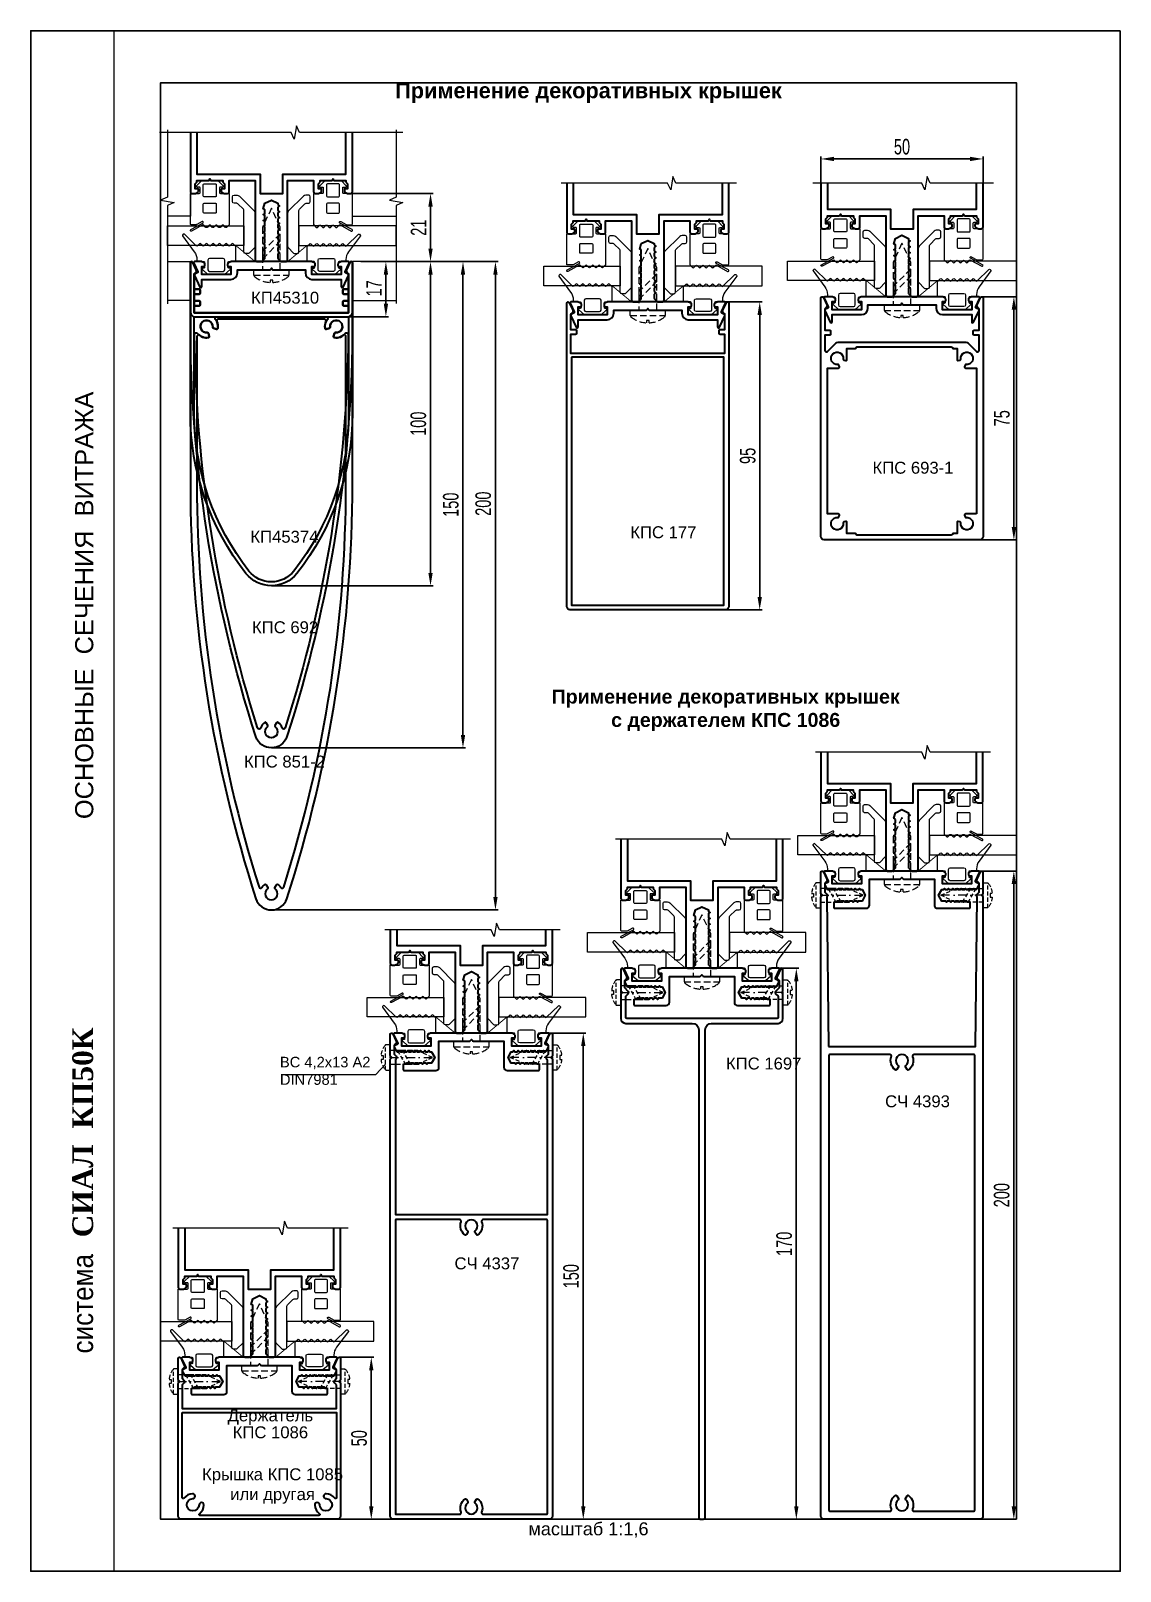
# Paper-space layout '34' of a CAD drawing. Extents: x 0 to 210, y 0 to 297.
# The model-space entities are those that its viewports show. They can reach past a viewport. Long polylines and large blocks are cut down to what shows.
import ezdxf
from ezdxf.enums import TextEntityAlignment as Align

# ---------------------------------------------------------------- set-up
doc = ezdxf.new("R2010")
doc.units = 0
doc.header["$LTSCALE"] = 5
doc.linetypes.add('DASHDOT', pattern=[1, 0.5, -0.25, 0, -0.25])
doc.linetypes.add('HIDDEN', pattern=[0.375, 0.25, -0.125])
doc.layers.get('0').update_dxf_attribs({"linetype": 'CONTINUOUS', "lineweight": 30})
doc.layers.get('DEFPOINTS').update_dxf_attribs({"linetype": 'CONTINUOUS'})
for name, color, linetype, lineweight in [('1', 6, 'DASHDOT', 13), ('2', 3, 'HIDDEN', 13), ('Dimentions', 5, 'CONTINUOUS', 15), ('Glass', 5, 'CONTINUOUS', 20), ('Герлен', 7, 'CONTINUOUS', 60), ('Зигзаг', 1, 'CONTINUOUS', 15), ('Конструкции', 252, 'CONTINUOUS', 20), ('Подкладки', 1, 'CONTINUOUS', 20), ('Рамки', 1, 'CONTINUOUS', 15), ('Текстовый', 7, 'CONTINUOUS', 9), ('Уплотнители', 1, 'CONTINUOUS', 20)]:
    doc.layers.add(name, color=color, linetype=linetype, lineweight=lineweight)
doc.layers.add('Скрытые', color=14, linetype='CONTINUOUS', plot=False)
doc.styles.add('3', font='RUSS.SHX', dxfattribs={"width": 0.7, "height": 3})
doc.styles.add('Каталожный', font='arial.ttf', dxfattribs={"height": 2.5})
doc.styles.add('Фирм', font='arial.ttf', dxfattribs={"height": 3.5})
doc.styles.add('Фирм5', font='timesbd.ttf', dxfattribs={"height": 4})
doc.dimstyles.new('MX1_6', dxfattribs={"dimtxt": 3, "dimasz": 2.5, "dimexe": 0.5, "dimexo": 0, "dimgap": 0.8, "dimtad": 1, "dimlfac": 1.6, "dimdsep": 46, "dimtxsty": '3', "dimcen": 0, "dimclrd": 256, "dimclre": 256, "dimclrt": 256, "dimaunit": 1, "dimadec": 0, "dimazin": 0, "dimtfac": 1, "dimtmove": 0, "dimatfit": 1, "dimfxl": 1, "dimtvp": 1, "dimtolj": 1, "dimtzin": 0, "dimarcsym": 0})

psp = doc.layouts.new('34')

msp = doc.modelspace()

# ---------------------------------------------------------------- texts
at = {"layer": 'Скрытые', "linetype": 'Continuous', "insert": (7037.5, 7.9386), "char_height": 3.5, "width": 165, "attachment_point": 5, "style": 'Каталожный'}
msp.add_mtext('\\pxqc;{\\H0.71429x;масштаб 1:1,6}', dxfattribs=at)
at = {"layer": 'Текстовый', "style": 'Фирм'}
msp.add_text('ОСНОВНЫЕ  СЕЧЕНИЯ  ВИТРАЖА', height=3.5, rotation=90, dxfattribs=at).set_placement((6942.0431, 186.2205), align=Align.CENTER)
at = {"layer": 'Текстовый', "style": 'Фирм5'}
msp.add_text('СИАЛ  КП50К', height=4, rotation=90, dxfattribs=at).set_placement((6942, 64.3724))
at = {"layer": 'Текстовый', "style": 'Фирм', "width": 0.9}
msp.add_text(' система ', height=4, rotation=90, dxfattribs=at).set_placement((6942, 51.5762), align=Align.CENTER)
at = {"layer": 'Текстовый', "linetype": 'Continuous', "attachment_point": 1, "style": 'Каталожный'}
for s, insert, char_height, width in [('\\pxqc;{\\fArial|b1|i0|c204|p34;Применение декоративных крышек}', (6955, 287), 3, 165), ('\\pxqc;{\\fArial|b1|i0|c204|p34;Применение декоративных крышек с держателем КПС 1086}', (7029.4432, 169.983), 2.7, 69.015285)]:
    msp.add_mtext(s, dxfattribs=dict(at, insert=insert, char_height=char_height, width=width))
at = {"layer": 'Текстовый', "linetype": 'Continuous', "char_height": 2.5, "attachment_point": 1, "line_spacing_factor": 0.85, "style": 'Каталожный'}
for s, insert, width in [('\\pxi-2,l2,r-2.0333,se1.0833,qc,t4;{\\H0.92x;КП45310}', (6968.108, 246.6919), 16.748273), ('\\pxi-2,l2,r-2.0333,se1.0833,qc,t4;{\\H0.92x;КПС 693-1}', (7089.1449, 213.9074), 16.748273), ('\\pxi-2,l2,r-2.0333,se1.0833,qc,t4;{\\H0.92x;КП45374}', (6967.9673, 200.6012), 16.748273), ('\\pxi-2,l2,r-2.0333,se1.0833,qc,t4;{\\H0.92x;КПС 177}', (7041.0204, 201.4712), 16.748273), ('\\pxi-2,l2,r-2.0333,se1.0833,qc,t4;{\\H0.92x;КПС 692}', (6968.0996, 183.1489), 16.748273), ('\\pxi-2,l2,r-2.0333,se1.0833,qc,t4;{\\H0.92x;КПС 851-2}', (6967.9836, 157.2543), 16.748273), ('\\pxi-2,l2,r-2.0333,sm1,qc,t4;{\\H0.92x;КПC 1697}', (7053.8625, 99.0352), 29.75), ('\\pxi-2,l2,r-2.0333,se1.0833,qc,t4;{\\H0.92x;СЧ 4393}', (7090.0107, 91.7481), 16.748273), ('\\pxi-2,l2,r-2.0333,se1.0833,qc,t4;{\\H0.92x;СЧ 4337}', (7007.0107, 60.4981), 16.748273), ('\\pxi-2,l2,r-2.0333,se1.0833,qc,t4;{\\H0.92x;\\PДержатель\\PКПС 1086}', (6962.8902, 34.4466), 21.509052), ('\\pxi-2,l2,r-2.0333,sm1,qc,t4;{\\H0.92x;Крышка КПС 1085\\Pили другая}', (6959.1875, 19.8327), 29.75)]:
    msp.add_mtext(s, dxfattribs=dict(at, insert=insert, width=width))
at = {"layer": 'Текстовый', "color": 1, "linetype": 'Continuous', "insert": (6978.0257, 99.1739), "char_height": 2.2, "width": 18.463692, "attachment_point": 1, "style": 'Каталожный'}
msp.add_mtext('\\pxi-2,l2,r-2.0333,se1.0833,ql,t4;{\\H0.92x;ВС 4,2х13 А2\\PDIN7981}', dxfattribs=at)

# ---------------------------------------------------------------- blocks, each defined once
blk = doc.blocks.new('*D593')
at = {"layer": 'DEFPOINTS', "color": 0, "linetype": 'Continuous', "transparency": 16777216}
for p in [(7000.44, 252.5), (6989.73, 241.87), (6998.45, 241.87)]:
    blk.add_point(p, dxfattribs=at)
at = {"layer": 'Dimentions', "linetype": 'Continuous', "lineweight": -2, "transparency": 16777216}
for p, q in [((7000.44, 252.5), (6997.95, 252.5)), ((6998.45, 250), (6998.45, 244.37)), ((6989.73, 241.87), (6998.95, 241.87))]:
    blk.add_line(p, q, dxfattribs=at)
at = {"layer": 'Dimentions', "linetype": 'Continuous', "transparency": 16777216}
for points in [[(6998.04, 250), (6998.87, 250), (6998.45, 252.5)], [(6998.04, 244.37), (6998.87, 244.37), (6998.45, 241.87)]]:
    blk.add_solid(points, dxfattribs=at)
at = {"layer": 'Dimentions', "linetype": 'Continuous', "transparency": 16777216, "insert": (6996.15, 247.34), "char_height": 3, "attachment_point": 5, "rotation": 90, "style": '3'}
blk.add_mtext('\\A1;\\A1;17 ', dxfattribs=at)
blk = doc.blocks.new('*D594')
at = {"layer": 'DEFPOINTS', "color": 0, "linetype": 'Continuous', "transparency": 16777216}
for p in [(6991.4, 265.62), (7000.44, 252.5), (7007.05, 252.5)]:
    blk.add_point(p, dxfattribs=at)
at = {"layer": 'Dimentions', "linetype": 'Continuous', "lineweight": -2, "transparency": 16777216}
for p, q in [((6991.4, 265.62), (7007.55, 265.62)), ((7007.05, 263.12), (7007.05, 255)), ((7000.44, 252.5), (7007.55, 252.5))]:
    blk.add_line(p, q, dxfattribs=at)
at = {"layer": 'Dimentions', "linetype": 'Continuous', "transparency": 16777216}
for points in [[(7006.64, 263.12), (7007.47, 263.12), (7007.05, 265.62)], [(7006.64, 255), (7007.47, 255), (7007.05, 252.5)]]:
    blk.add_solid(points, dxfattribs=at)
at = {"layer": 'Dimentions', "linetype": 'Continuous', "transparency": 16777216, "insert": (7004.75, 259.05), "char_height": 3, "attachment_point": 5, "rotation": 90, "style": '3'}
blk.add_mtext('\\A1;21', dxfattribs=at)
blk = doc.blocks.new('*D595')
at = {"layer": 'DEFPOINTS', "color": 0, "linetype": 'Continuous', "transparency": 16777216}
for p in [(6997.59, 252.49), (6976.45, 189.99), (7007.05, 189.99)]:
    blk.add_point(p, dxfattribs=at)
at = {"layer": 'Dimentions', "linetype": 'Continuous', "lineweight": -2, "transparency": 16777216}
for p, q in [((6997.59, 252.49), (7007.55, 252.49)), ((7007.05, 249.99), (7007.05, 192.49)), ((6976.45, 189.99), (7007.55, 189.99))]:
    blk.add_line(p, q, dxfattribs=at)
at = {"layer": 'Dimentions', "linetype": 'Continuous', "transparency": 16777216}
for points in [[(7006.64, 249.99), (7007.47, 249.99), (7007.05, 252.49)], [(7006.64, 192.49), (7007.47, 192.49), (7007.05, 189.99)]]:
    blk.add_solid(points, dxfattribs=at)
at = {"layer": 'Dimentions', "linetype": 'Continuous', "transparency": 16777216, "insert": (7004.71, 221.24), "char_height": 3, "attachment_point": 5, "rotation": 90, "style": '3'}
blk.add_mtext('\\A1;100', dxfattribs=at)
blk = doc.blocks.new('*D596')
at = {"layer": 'DEFPOINTS', "color": 0, "linetype": 'Continuous', "transparency": 16777216}
for p in [(6993.61, 252.49), (6976.45, 158.74), (7013.31, 158.74)]:
    blk.add_point(p, dxfattribs=at)
at = {"layer": 'Dimentions', "linetype": 'Continuous', "lineweight": -2, "transparency": 16777216}
for p, q in [((6993.61, 252.49), (7013.81, 252.49)), ((7013.31, 249.99), (7013.31, 161.24)), ((6976.45, 158.74), (7013.81, 158.74))]:
    blk.add_line(p, q, dxfattribs=at)
at = {"layer": 'Dimentions', "linetype": 'Continuous', "transparency": 16777216}
for points in [[(7012.89, 249.99), (7013.73, 249.99), (7013.31, 252.49)], [(7012.89, 161.24), (7013.73, 161.24), (7013.31, 158.74)]]:
    blk.add_solid(points, dxfattribs=at)
at = {"layer": 'Dimentions', "linetype": 'Continuous', "transparency": 16777216, "insert": (7010.97, 205.62), "char_height": 3, "attachment_point": 5, "rotation": 90, "style": '3'}
blk.add_mtext('\\A1;150', dxfattribs=at)
blk = doc.blocks.new('*D597')
at = {"layer": 'DEFPOINTS', "color": 0, "linetype": 'Continuous', "transparency": 16777216}
for p in [(7004.73, 252.49), (6976.45, 127.49), (7019.57, 127.49)]:
    blk.add_point(p, dxfattribs=at)
at = {"layer": 'Dimentions', "linetype": 'Continuous', "lineweight": -2, "transparency": 16777216}
for p, q in [((7004.73, 252.49), (7020.07, 252.49)), ((7019.57, 249.99), (7019.57, 129.99)), ((6976.45, 127.49), (7020.07, 127.49))]:
    blk.add_line(p, q, dxfattribs=at)
at = {"layer": 'Dimentions', "linetype": 'Continuous', "transparency": 16777216}
for points in [[(7019.15, 249.99), (7019.98, 249.99), (7019.57, 252.49)], [(7019.15, 129.99), (7019.98, 129.99), (7019.57, 127.49)]]:
    blk.add_solid(points, dxfattribs=at)
at = {"layer": 'Dimentions', "linetype": 'Continuous', "transparency": 16777216, "insert": (7017.22, 205.82), "char_height": 3, "attachment_point": 5, "rotation": 90, "style": '3'}
blk.add_mtext('\\A1;200', dxfattribs=at)
blk = doc.blocks.new('*D598')
at = {"layer": 'DEFPOINTS', "color": 0, "transparency": 16777216}
for p in [(7113.56, 272.29), (7082.31, 261.89), (7113.56, 261.89)]:
    blk.add_point(p, dxfattribs=at)
at = {"layer": 'Dimentions', "lineweight": -2, "transparency": 16777216}
for p, q in [((7082.31, 261.89), (7082.31, 272.79)), ((7084.81, 272.29), (7111.06, 272.29)), ((7113.56, 261.89), (7113.56, 272.79))]:
    blk.add_line(p, q, dxfattribs=at)
at = {"layer": 'Dimentions', "transparency": 16777216}
for points in [[(7084.81, 272.71), (7084.81, 271.88), (7082.31, 272.29)], [(7111.06, 272.71), (7111.06, 271.88), (7113.56, 272.29)]]:
    blk.add_solid(points, dxfattribs=at)
at = {"layer": 'Dimentions', "transparency": 16777216, "insert": (7097.94, 274.64), "char_height": 3, "attachment_point": 5, "style": '3'}
blk.add_mtext('\\A1;50', dxfattribs=at)
blk = doc.blocks.new('*D599')
at = {"layer": 'DEFPOINTS', "color": 0, "transparency": 16777216}
for p in [(7112.74, 135), (7112.93, 10), (7119.5, 10)]:
    blk.add_point(p, dxfattribs=at)
at = {"layer": 'Dimentions', "lineweight": -2, "transparency": 16777216}
for p, q in [((7112.74, 135), (7120, 135)), ((7119.5, 132.5), (7119.5, 12.5)), ((7112.93, 10), (7120, 10))]:
    blk.add_line(p, q, dxfattribs=at)
at = {"layer": 'Dimentions', "transparency": 16777216}
for points in [[(7119.08, 132.5), (7119.92, 132.5), (7119.5, 135)], [(7119.08, 12.5), (7119.92, 12.5), (7119.5, 10)]]:
    blk.add_solid(points, dxfattribs=at)
at = {"layer": 'Dimentions', "transparency": 16777216, "insert": (7117.16, 72.5), "char_height": 3, "attachment_point": 5, "rotation": 90, "style": '3'}
blk.add_mtext('\\A1;200', dxfattribs=at)
blk = doc.blocks.new('*D600')
at = {"layer": 'DEFPOINTS', "color": 0, "transparency": 16777216}
for p in [(6989.44, 41.25), (6986.25, 10), (6995.63, 10)]:
    blk.add_point(p, dxfattribs=at)
at = {"layer": 'Dimentions', "lineweight": -2, "transparency": 16777216}
for p, q in [((6989.44, 41.25), (6996.13, 41.25)), ((6995.63, 38.75), (6995.63, 12.5)), ((6986.25, 10), (6996.13, 10))]:
    blk.add_line(p, q, dxfattribs=at)
at = {"layer": 'Dimentions', "transparency": 16777216}
for points in [[(6995.22, 38.75), (6996.05, 38.75), (6995.63, 41.25)], [(6995.22, 12.5), (6996.05, 12.5), (6995.63, 10)]]:
    blk.add_solid(points, dxfattribs=at)
at = {"layer": 'Dimentions', "transparency": 16777216, "insert": (6993.29, 25.63), "char_height": 3, "attachment_point": 5, "rotation": 90, "style": '3'}
blk.add_mtext('\\A1;50', dxfattribs=at)
blk = doc.blocks.new('*U69')
at = {"layer": '1'}
blk.add_line((0, 0), (0, -13), dxfattribs=at)
at = {"layer": '2'}
blk.add_line((-3.84, 1.45), (3.84, 1.45), dxfattribs=at)
blk.add_lwpolyline([(-0.6, 2.87, 0.143497), (-3.71, 1.61, 0.228881), (-3.9, 1.21), (-3.9, 0), (3.9, 0), (3.9, 1.21, 0.228881), (3.71, 1.61, 0.143497), (0.6, 2.87), (0.6, 2.24), (-0.6, 2.24)], format="xyb", close=True, dxfattribs=at)
for points in [[(-2.1, 0), (-2.1, -8.5), (0, -13), (2.1, -8.5), (2.1, 0)], [(2.1, -2.22), (-2.1, -4.65), (-2.1, -6.28), (2.1, -3.85)]]:
    blk.add_lwpolyline(points, close=True, dxfattribs=at)
blk = doc.blocks.new('*U70')
at = {"layer": '1'}
blk.add_line((0, 0), (0, -13), dxfattribs=at)
at = {"layer": '2'}
blk.add_line((-3.84, 1.45), (3.84, 1.45), dxfattribs=at)
blk.add_lwpolyline([(-0.6, 2.87, 0.143497), (-3.71, 1.61, 0.228881), (-3.9, 1.21), (-3.9, 0), (3.9, 0), (3.9, 1.21, 0.228881), (3.71, 1.61, 0.143497), (0.6, 2.87), (0.6, 2.24), (-0.6, 2.24)], format="xyb", close=True, dxfattribs=at)
for points in [[(-2.1, 0), (-2.1, -8.5), (0, -13), (2.1, -8.5), (2.1, 0)], [(2.1, -2.22), (-2.1, -4.65), (-2.1, -6.28), (2.1, -3.85)]]:
    blk.add_lwpolyline(points, close=True, dxfattribs=at)
blk = doc.blocks.new('*U71')
at = {"layer": '1'}
blk.add_line((0, 0), (0, -13), dxfattribs=at)
at = {"layer": '2'}
blk.add_line((-3.84, 1.45), (3.84, 1.45), dxfattribs=at)
blk.add_lwpolyline([(-0.6, 2.87, 0.143497), (-3.71, 1.61, 0.228881), (-3.9, 1.21), (-3.9, 0), (3.9, 0), (3.9, 1.21, 0.228881), (3.71, 1.61, 0.143497), (0.6, 2.87), (0.6, 2.24), (-0.6, 2.24)], format="xyb", close=True, dxfattribs=at)
for points in [[(-2.1, 0), (-2.1, -8.5), (0, -13), (2.1, -8.5), (2.1, 0)], [(2.1, -2.22), (-2.1, -4.65), (-2.1, -6.28), (2.1, -3.85)]]:
    blk.add_lwpolyline(points, close=True, dxfattribs=at)
blk = doc.blocks.new('*U72')
at = {"layer": '1'}
blk.add_line((0, 0), (0, -13), dxfattribs=at)
at = {"layer": '2'}
blk.add_line((-3.84, 1.45), (3.84, 1.45), dxfattribs=at)
blk.add_lwpolyline([(-0.6, 2.87, 0.143497), (-3.71, 1.61, 0.228881), (-3.9, 1.21), (-3.9, 0), (3.9, 0), (3.9, 1.21, 0.228881), (3.71, 1.61, 0.143497), (0.6, 2.87), (0.6, 2.24), (-0.6, 2.24)], format="xyb", close=True, dxfattribs=at)
for points in [[(-2.1, 0), (-2.1, -8.5), (0, -13), (2.1, -8.5), (2.1, 0)], [(2.1, -2.22), (-2.1, -4.65), (-2.1, -6.28), (2.1, -3.85)]]:
    blk.add_lwpolyline(points, close=True, dxfattribs=at)
blk = doc.blocks.new('*D604')
at = {"layer": 'DEFPOINTS', "color": 0, "linetype": 'Continuous', "transparency": 16777216}
for p in [(7074.18, 116.25), (7059.68, 10), (7077.57, 10)]:
    blk.add_point(p, dxfattribs=at)
at = {"layer": 'Dimentions', "linetype": 'Continuous', "lineweight": -2, "transparency": 16777216}
for p, q in [((7074.18, 116.25), (7078.07, 116.25)), ((7077.57, 113.75), (7077.57, 12.5)), ((7059.68, 10), (7078.07, 10))]:
    blk.add_line(p, q, dxfattribs=at)
at = {"layer": 'Dimentions', "linetype": 'Continuous', "transparency": 16777216}
for points in [[(7077.15, 113.75), (7077.99, 113.75), (7077.57, 116.25)], [(7077.15, 12.5), (7077.99, 12.5), (7077.57, 10)]]:
    blk.add_solid(points, dxfattribs=at)
at = {"layer": 'Dimentions', "linetype": 'Continuous', "transparency": 16777216, "insert": (7075.23, 63.12), "char_height": 3, "attachment_point": 5, "rotation": 90, "style": '3'}
blk.add_mtext('\\A1;170', dxfattribs=at)
blk = doc.blocks.new('*D605')
at = {"layer": 'DEFPOINTS', "color": 0, "transparency": 16777216}
for p in [(7063.75, 244.72), (7063.94, 185.35), (7070.51, 185.35)]:
    blk.add_point(p, dxfattribs=at)
at = {"layer": 'Dimentions', "lineweight": -2, "transparency": 16777216}
for p, q in [((7063.75, 244.72), (7071.01, 244.72)), ((7070.51, 242.22), (7070.51, 187.85)), ((7063.94, 185.35), (7071.01, 185.35))]:
    blk.add_line(p, q, dxfattribs=at)
at = {"layer": 'Dimentions', "transparency": 16777216}
for points in [[(7070.09, 242.22), (7070.93, 242.22), (7070.51, 244.72)], [(7070.09, 187.85), (7070.93, 187.85), (7070.51, 185.35)]]:
    blk.add_solid(points, dxfattribs=at)
at = {"layer": 'Dimentions', "transparency": 16777216, "insert": (7068.21, 215.04), "char_height": 3, "attachment_point": 5, "rotation": 90, "style": '3'}
blk.add_mtext('\\A1;95', dxfattribs=at)
blk = doc.blocks.new('*D606')
at = {"layer": 'DEFPOINTS', "color": 0, "transparency": 16777216}
for p in [(7113.31, 245.72), (7112.94, 198.85), (7119.51, 198.85)]:
    blk.add_point(p, dxfattribs=at)
at = {"layer": 'Dimentions', "lineweight": -2, "transparency": 16777216}
for p, q in [((7113.31, 245.72), (7120.01, 245.72)), ((7119.51, 243.22), (7119.51, 201.35)), ((7112.94, 198.85), (7120.01, 198.85))]:
    blk.add_line(p, q, dxfattribs=at)
at = {"layer": 'Dimentions', "transparency": 16777216}
for points in [[(7119.09, 243.22), (7119.93, 243.22), (7119.51, 245.72)], [(7119.09, 201.35), (7119.93, 201.35), (7119.51, 198.85)]]:
    blk.add_solid(points, dxfattribs=at)
at = {"layer": 'Dimentions', "transparency": 16777216, "insert": (7117.21, 222.29), "char_height": 3, "attachment_point": 5, "rotation": 90, "style": '3'}
blk.add_mtext('\\A1;75', dxfattribs=at)
blk = doc.blocks.new('*U73')
at = {"layer": '1'}
blk.add_line((0, 0), (0, -13), dxfattribs=at)
at = {"layer": '2'}
blk.add_line((-3.84, 1.45), (3.84, 1.45), dxfattribs=at)
blk.add_lwpolyline([(-0.6, 2.87, 0.143497), (-3.71, 1.61, 0.228881), (-3.9, 1.21), (-3.9, 0), (3.9, 0), (3.9, 1.21, 0.228881), (3.71, 1.61, 0.143497), (0.6, 2.87), (0.6, 2.24), (-0.6, 2.24)], format="xyb", close=True, dxfattribs=at)
for points in [[(-2.1, 0), (-2.1, -8.5), (0, -13), (2.1, -8.5), (2.1, 0)], [(2.1, -2.22), (-2.1, -4.65), (-2.1, -6.28), (2.1, -3.85)]]:
    blk.add_lwpolyline(points, close=True, dxfattribs=at)
blk = doc.blocks.new('*U74')
at = {"layer": '1'}
blk.add_line((0, 0), (0, -13), dxfattribs=at)
at = {"layer": '2'}
blk.add_line((-3.84, 1.45), (3.84, 1.45), dxfattribs=at)
blk.add_lwpolyline([(-0.6, 2.87, 0.143497), (-3.71, 1.61, 0.228881), (-3.9, 1.21), (-3.9, 0), (3.9, 0), (3.9, 1.21, 0.228881), (3.71, 1.61, 0.143497), (0.6, 2.87), (0.6, 2.24), (-0.6, 2.24)], format="xyb", close=True, dxfattribs=at)
for points in [[(-2.1, 0), (-2.1, -8.5), (0, -13), (2.1, -8.5), (2.1, 0)], [(2.1, -2.22), (-2.1, -4.65), (-2.1, -6.28), (2.1, -3.85)]]:
    blk.add_lwpolyline(points, close=True, dxfattribs=at)
blk = doc.blocks.new('*D607')
at = {"layer": 'DEFPOINTS', "color": 0, "transparency": 16777216}
for p in [(7029.74, 103.75), (7029.93, 10), (7036.5, 10)]:
    blk.add_point(p, dxfattribs=at)
at = {"layer": 'Dimentions', "lineweight": -2, "transparency": 16777216}
for p, q in [((7029.74, 103.75), (7037, 103.75)), ((7036.5, 101.25), (7036.5, 12.5)), ((7029.93, 10), (7037, 10))]:
    blk.add_line(p, q, dxfattribs=at)
at = {"layer": 'Dimentions', "transparency": 16777216}
for points in [[(7036.08, 101.25), (7036.92, 101.25), (7036.5, 103.75)], [(7036.08, 12.5), (7036.92, 12.5), (7036.5, 10)]]:
    blk.add_solid(points, dxfattribs=at)
at = {"layer": 'Dimentions', "transparency": 16777216, "insert": (7034.16, 56.87), "char_height": 3, "attachment_point": 5, "rotation": 90, "style": '3'}
blk.add_mtext('\\A1;150', dxfattribs=at)
blk = doc.blocks.new('*U75')
at = {"layer": '1'}
blk.add_line((0, 0), (0, -13), dxfattribs=at)
at = {"layer": '2'}
blk.add_line((-3.84, 1.45), (3.84, 1.45), dxfattribs=at)
blk.add_lwpolyline([(-0.6, 2.87, 0.143497), (-3.71, 1.61, 0.228881), (-3.9, 1.21), (-3.9, 0), (3.9, 0), (3.9, 1.21, 0.228881), (3.71, 1.61, 0.143497), (0.6, 2.87), (0.6, 2.24), (-0.6, 2.24)], format="xyb", close=True, dxfattribs=at)
for points in [[(-2.1, 0), (-2.1, -8.5), (0, -13), (2.1, -8.5), (2.1, 0)], [(2.1, -2.22), (-2.1, -4.65), (-2.1, -6.28), (2.1, -3.85)]]:
    blk.add_lwpolyline(points, close=True, dxfattribs=at)
blk = doc.blocks.new('*U76')
at = {"layer": '1'}
blk.add_line((0, 0), (0, -13), dxfattribs=at)
at = {"layer": '2'}
blk.add_line((-3.84, 1.45), (3.84, 1.45), dxfattribs=at)
blk.add_lwpolyline([(-0.6, 2.87, 0.143497), (-3.71, 1.61, 0.228881), (-3.9, 1.21), (-3.9, 0), (3.9, 0), (3.9, 1.21, 0.228881), (3.71, 1.61, 0.143497), (0.6, 2.87), (0.6, 2.24), (-0.6, 2.24)], format="xyb", close=True, dxfattribs=at)
for points in [[(-2.1, 0), (-2.1, -8.5), (0, -13), (2.1, -8.5), (2.1, 0)], [(2.1, -2.22), (-2.1, -4.65), (-2.1, -6.28), (2.1, -3.85)]]:
    blk.add_lwpolyline(points, close=True, dxfattribs=at)

# ---------------------------------------------------------------- dimensions: what is measured, and where the dimension line sits
at = {"layer": 'Dimentions'}
dim = msp.add_linear_dim(base=(7113.5625, 272.2946), p1=(7082.3125, 261.8863), p2=(7113.5625, 261.8863), dimstyle='MX1_6', dxfattribs=at)
dim.commit()
dim.dimension.update_dxf_attribs({"geometry": '*D598', "text_midpoint": (7097.9375, 274.6374)})
at = {"layer": 'Dimentions', "linetype": 'Continuous'}
for base, p1, p2, picture, middle in [((7007.0519, 252.4953), (6991.4025, 265.6203), (7000.4429, 252.4953), '*D594', (7007.0519, 259.0526)), ((7019.5651, 127.4901), (7004.7279, 252.4901), (6976.454, 127.4901), '*D597', (7019.5651, 205.8181))]:
    dim = msp.add_linear_dim(base=base, p1=p1, p2=p2, angle=90, dimstyle='MX1_6', dxfattribs=at)
    dim.commit()
    dim.dimension.update_dxf_attribs({"geometry": picture, "text_midpoint": middle, "dimtype": 160})
for base, p1, p2, picture, middle in [((7007.0519, 189.9901), (6997.5901, 252.4901), (6976.454, 189.9901), '*D595', (7004.7091, 221.2401)), ((7013.3085, 158.7401), (6993.6131, 252.4901), (6976.454, 158.7401), '*D596', (7010.9657, 205.6151)), ((7077.569, 10), (7074.1834, 116.25), (7059.6834, 10), '*D604', (7075.2261, 63.125))]:
    dim = msp.add_linear_dim(base=base, p1=p1, p2=p2, angle=90, dimstyle='MX1_6', dxfattribs=at)
    dim.commit()
    dim.dimension.update_dxf_attribs({"geometry": picture, "text_midpoint": middle})
dim = msp.add_linear_dim(base=(6998.4532, 241.8703), p1=(7000.4429, 252.4953), p2=(6989.7319, 241.8703), angle=90, text='\\A1;<> ', dimstyle='MX1_6', dxfattribs=at)
dim.commit()
dim.dimension.update_dxf_attribs({"geometry": '*D593', "text_midpoint": (6998.4532, 247.3424), "dimtype": 160})
at = {"layer": 'Dimentions'}
for base, p1, p2, picture, middle in [((7070.5097, 185.3481), (7063.75, 244.7231), (7063.9375, 185.3481), '*D605', (7068.2097, 215.0356)), ((7119.5097, 198.8481), (7113.3125, 245.7231), (7112.9375, 198.8481), '*D606', (7117.2097, 222.2856)), ((7119.5, 10), (7112.7403, 135), (7112.9278, 10), '*D599', (7117.1571, 72.5)), ((7036.5, 10), (7029.7403, 103.75), (7029.9278, 10), '*D607', (7034.1571, 56.875)), ((6995.6347, 10), (6989.4375, 41.25), (6986.2503, 10), '*D600', (6993.2919, 25.625))]:
    dim = msp.add_linear_dim(base=base, p1=p1, p2=p2, angle=90, dimstyle='MX1_6', dxfattribs=at)
    dim.commit()
    dim.dimension.update_dxf_attribs({"geometry": picture, "text_midpoint": middle})

# ---------------------------------------------------------------- linework, layer by layer
for points in [[(6960.7554, 277.3841), (6960.7554, 265.9328, 0.41421356), (6961.0679, 265.6203), (6961.6486, 265.6203, 0.11643382), (6961.7325, 265.6401), (6962.2142, 265.8809, 0.28407904), (6962.3179, 266.0486), (6962.3179, 266.3703, 0.41421356), (6962.1304, 266.5578), (6961.6929, 266.5578), (6961.6929, 267.4953), (6961.9505, 267.7528, 0.19891237), (6962.0054, 267.8854), (6962.0054, 268.1203), (6964.2333, 268.1203, 0.28407904), (6964.401, 268.2239), (6964.5054, 268.4328), (6964.6098, 268.2239, 0.28407904), (6964.7775, 268.1203), (6967.0054, 268.1203), (6967.0054, 267.8854, 0.19891237), (6967.0603, 267.7528), (6967.3179, 267.4953), (6967.3179, 266.5578), (6966.8804, 266.5578, 0.41421356), (6966.6929, 266.3703), (6966.6929, 266.0486, 0.28407904), (6966.7965, 265.8809), (6967.2783, 265.6401, 0.11643382), (6967.3622, 265.6203), (6967.9429, 265.6203, 0.41421356), (6968.2554, 265.9328), (6968.2554, 268.1203), (6973.2554, 268.1203), (6973.2554, 252.8078, 0.41421356), (6973.5679, 252.4953), (6974.4277, 252.4953, 0.19891237), (6974.5603, 252.5502), (6975.0755, 253.0653, 0.19891237), (6975.1304, 253.1979), (6975.1304, 253.4106, 0.28407904), (6975.0267, 253.5783), (6974.8179, 253.6828), (6975.0267, 253.7872, 0.28407904), (6975.1304, 253.9549), (6975.1304, 254.5356, 0.28407904), (6975.0267, 254.7033), (6974.8179, 254.8078), (6975.0267, 254.9122, 0.28407904), (6975.1304, 255.0799), (6975.1304, 255.6606, 0.28407904), (6975.0267, 255.8283), (6974.8179, 255.9328), (6975.0267, 256.0372, 0.28407904), (6975.1304, 256.2049), (6975.1304, 256.7856, 0.28407904), (6975.0267, 256.9533), (6974.8179, 257.0578), (6975.0267, 257.1622, 0.28407904), (6975.1304, 257.3299), (6975.1304, 257.9106, 0.28407904), (6975.0267, 258.0783), (6974.8179, 258.1828), (6975.0267, 258.2872, 0.28407904), (6975.1304, 258.4549), (6975.1304, 259.0356, 0.28407904), (6975.0267, 259.2033), (6974.8179, 259.3078), (6975.0267, 259.4122, 0.28407904), (6975.1304, 259.5799), (6975.1304, 260.1606, 0.28407904), (6975.0267, 260.3283), (6974.8179, 260.4328), (6975.0267, 260.5372, 0.28407904), (6975.1304, 260.7049), (6975.1304, 261.2856, 0.28407904), (6975.0267, 261.4533), (6974.8179, 261.5578), (6975.0267, 261.6622, 0.28407904), (6975.1304, 261.8299), (6975.1304, 262.4106, 0.28407904), (6975.0267, 262.5783), (6974.8179, 262.6828), (6975.1304, 263.7453), (6976.3804, 264.3703), (6977.6304, 263.7453), (6977.6304, 263.5174, 0.28407904), (6977.734, 263.3497), (6977.9429, 263.2453), (6977.734, 263.1408, 0.28407904), (6977.6304, 262.9731), (6977.6304, 262.3924, 0.28407904), (6977.734, 262.2247), (6977.9429, 262.1203), (6977.734, 262.0158, 0.28407904), (6977.6304, 261.8481), (6977.6304, 261.2674, 0.28407904), (6977.734, 261.0997), (6977.9429, 260.9953), (6977.734, 260.8908, 0.28407904), (6977.6304, 260.7231), (6977.6304, 260.1424, 0.28407904), (6977.734, 259.9747), (6977.9429, 259.8703), (6977.734, 259.7658, 0.28407904), (6977.6304, 259.5981), (6977.6304, 259.0174, 0.28407904), (6977.734, 258.8497), (6977.9429, 258.7453), (6977.734, 258.6408, 0.28407904), (6977.6304, 258.4731), (6977.6304, 257.8924, 0.28407904), (6977.734, 257.7247), (6977.9429, 257.6203), (6977.734, 257.5158, 0.28407904), (6977.6304, 257.3481), (6977.6304, 256.7674, 0.28407904), (6977.734, 256.5997), (6977.9429, 256.4953), (6977.734, 256.3908, 0.28407904), (6977.6304, 256.2231), (6977.6304, 255.6424, 0.28407904), (6977.734, 255.4747), (6977.9429, 255.3703), (6977.734, 255.2658, 0.28407904), (6977.6304, 255.0981), (6977.6304, 254.5174, 0.28407904), (6977.734, 254.3497), (6977.9429, 254.2453), (6977.734, 254.1408, 0.28407904), (6977.6304, 253.9731), (6977.6304, 253.1979, 0.19891237), (6977.6853, 253.0653), (6978.2005, 252.5502, 0.19891237), (6978.3331, 252.4953), (6979.1929, 252.4953, 0.41421356), (6979.5054, 252.8078), (6979.5054, 268.1203), (6984.5054, 268.1203), (6984.5054, 265.9328, 0.41421356), (6984.8179, 265.6203), (6985.3986, 265.6203, 0.11643382), (6985.4825, 265.6401), (6985.9642, 265.8809, 0.28407904), (6986.0679, 266.0486), (6986.0679, 266.3703, 0.41421356), (6985.8804, 266.5578), (6985.4429, 266.5578), (6985.4429, 267.4953), (6985.7005, 267.7528, 0.19891237), (6985.7554, 267.8854), (6985.7554, 268.1203), (6987.9833, 268.1203, 0.28407904), (6988.151, 268.2239), (6988.2554, 268.4328), (6988.3598, 268.2239, 0.28407904), (6988.5275, 268.1203), (6990.7554, 268.1203), (6990.7554, 267.8854, 0.19891237), (6990.8103, 267.7528), (6991.0679, 267.4953), (6991.0679, 266.5578), (6990.6304, 266.5578, 0.41421356), (6990.4429, 266.3703), (6990.4429, 266.0486, 0.28407904), (6990.5465, 265.8809), (6991.0283, 265.6401, 0.11643382), (6991.1122, 265.6203), (6991.6929, 265.6203, 0.41421356), (6992.0054, 265.9328), (6992.0054, 277.3841)], [(7033.3125, 267.612), (7033.3125, 258.1606, 0.41421356), (7033.625, 257.8481), (7034.2057, 257.8481, 0.11643382), (7034.2896, 257.8679), (7034.7714, 258.1088, 0.28407904), (7034.875, 258.2765), (7034.875, 258.5981, 0.41421356), (7034.6875, 258.7856), (7034.25, 258.7856), (7034.25, 259.7231), (7034.5076, 259.9807, 0.19891237), (7034.5625, 260.1133), (7034.5625, 260.3481), (7036.7904, 260.3481, 0.28407904), (7036.9581, 260.4518), (7037.0625, 260.6606), (7037.1669, 260.4518, 0.28407904), (7037.3346, 260.3481), (7039.5625, 260.3481), (7039.5625, 260.1133, 0.19891237), (7039.6174, 259.9807), (7039.875, 259.7231), (7039.875, 258.7856), (7039.4375, 258.7856, 0.41421356), (7039.25, 258.5981), (7039.25, 258.2765, 0.28407904), (7039.3536, 258.1088), (7039.8354, 257.8679, 0.11643382), (7039.9193, 257.8481), (7040.5, 257.8481, 0.41421356), (7040.8125, 258.1606), (7040.8125, 260.3481), (7045.8125, 260.3481), (7045.8125, 245.0356, 0.41421356), (7046.125, 244.7231), (7046.9848, 244.7231, 0.19891237), (7047.1174, 244.778), (7047.6326, 245.2932, 0.19891237), (7047.6875, 245.4258), (7047.6875, 245.6385, 0.28407904), (7047.5839, 245.8062), (7047.375, 245.9106), (7047.5839, 246.0151, 0.28407904), (7047.6875, 246.1828), (7047.6875, 246.7635, 0.28407904), (7047.5839, 246.9312), (7047.375, 247.0356), (7047.5839, 247.1401, 0.28407904), (7047.6875, 247.3078), (7047.6875, 247.8885, 0.28407904), (7047.5839, 248.0562), (7047.375, 248.1606), (7047.5839, 248.2651, 0.28407904), (7047.6875, 248.4328), (7047.6875, 249.0135, 0.28407904), (7047.5839, 249.1812), (7047.375, 249.2856), (7047.5839, 249.3901, 0.28407904), (7047.6875, 249.5578), (7047.6875, 250.1385, 0.28407904), (7047.5839, 250.3062), (7047.375, 250.4106), (7047.5839, 250.5151, 0.28407904), (7047.6875, 250.6828), (7047.6875, 251.2635, 0.28407904), (7047.5839, 251.4312), (7047.375, 251.5356), (7047.5839, 251.6401, 0.28407904), (7047.6875, 251.8078), (7047.6875, 252.3885, 0.28407904), (7047.5839, 252.5562), (7047.375, 252.6606), (7047.5839, 252.7651, 0.28407904), (7047.6875, 252.9328), (7047.6875, 253.5135, 0.28407904), (7047.5839, 253.6812), (7047.375, 253.7856), (7047.5839, 253.8901, 0.28407904), (7047.6875, 254.0578), (7047.6875, 254.6385, 0.28407904), (7047.5839, 254.8062), (7047.375, 254.9106), (7047.6875, 255.9731), (7048.9375, 256.5981), (7050.1875, 255.9731), (7050.1875, 255.7453, 0.28407904), (7050.2911, 255.5776), (7050.5, 255.4731), (7050.2911, 255.3687, 0.28407904), (7050.1875, 255.201), (7050.1875, 254.6203, 0.28407904), (7050.2911, 254.4526), (7050.5, 254.3481), (7050.2911, 254.2437, 0.28407904), (7050.1875, 254.076), (7050.1875, 253.4953, 0.28407904), (7050.2911, 253.3276), (7050.5, 253.2231), (7050.2911, 253.1187, 0.28407904), (7050.1875, 252.951), (7050.1875, 252.3703, 0.28407904), (7050.2911, 252.2026), (7050.5, 252.0981), (7050.2911, 251.9937, 0.28407904), (7050.1875, 251.826), (7050.1875, 251.2453, 0.28407904), (7050.2911, 251.0776), (7050.5, 250.9731), (7050.2911, 250.8687, 0.28407904), (7050.1875, 250.701), (7050.1875, 250.1203, 0.28407904), (7050.2911, 249.9526), (7050.5, 249.8481), (7050.2911, 249.7437, 0.28407904), (7050.1875, 249.576), (7050.1875, 248.9953, 0.28407904), (7050.2911, 248.8276), (7050.5, 248.7231), (7050.2911, 248.6187, 0.28407904), (7050.1875, 248.451), (7050.1875, 247.8703, 0.28407904), (7050.2911, 247.7026), (7050.5, 247.5981), (7050.2911, 247.4937, 0.28407904), (7050.1875, 247.326), (7050.1875, 246.7453, 0.28407904), (7050.2911, 246.5776), (7050.5, 246.4731), (7050.2911, 246.3687, 0.28407904), (7050.1875, 246.201), (7050.1875, 245.4258, 0.19891237), (7050.2424, 245.2932), (7050.7576, 244.778, 0.19891237), (7050.8902, 244.7231), (7051.75, 244.7231, 0.41421356), (7052.0625, 245.0356), (7052.0625, 260.3481), (7057.0625, 260.3481), (7057.0625, 258.1606, 0.41421356), (7057.375, 257.8481), (7057.9557, 257.8481, 0.11643382), (7058.0396, 257.8679), (7058.5214, 258.1088, 0.28407904), (7058.625, 258.2765), (7058.625, 258.5981, 0.41421356), (7058.4375, 258.7856), (7058, 258.7856), (7058, 259.7231), (7058.2576, 259.9807, 0.19891237), (7058.3125, 260.1133), (7058.3125, 260.3481), (7060.5404, 260.3481, 0.28407904), (7060.7081, 260.4518), (7060.8125, 260.6606), (7060.9169, 260.4518, 0.28407904), (7061.0846, 260.3481), (7063.3125, 260.3481), (7063.3125, 260.1133, 0.19891237), (7063.3674, 259.9807), (7063.625, 259.7231), (7063.625, 258.7856), (7063.1875, 258.7856, 0.41421356), (7063, 258.5981), (7063, 258.2765, 0.28407904), (7063.1036, 258.1088), (7063.5854, 257.8679, 0.11643382), (7063.6693, 257.8481), (7064.25, 257.8481, 0.41421356), (7064.5625, 258.1606), (7064.5625, 267.612)], [(7082.3125, 267.612), (7082.3125, 259.1606, 0.41421356), (7082.625, 258.8481), (7083.2057, 258.8481, 0.11643382), (7083.2896, 258.8679), (7083.7714, 259.1088, 0.28407904), (7083.875, 259.2765), (7083.875, 259.5981, 0.41421356), (7083.6875, 259.7856), (7083.25, 259.7856), (7083.25, 260.7231), (7083.5076, 260.9807, 0.19891237), (7083.5625, 261.1133), (7083.5625, 261.3481), (7085.7904, 261.3481, 0.28407904), (7085.9581, 261.4518), (7086.0625, 261.6606), (7086.1669, 261.4518, 0.28407904), (7086.3346, 261.3481), (7088.5625, 261.3481), (7088.5625, 261.1133, 0.19891237), (7088.6174, 260.9807), (7088.875, 260.7231), (7088.875, 259.7856), (7088.4375, 259.7856, 0.41421356), (7088.25, 259.5981), (7088.25, 259.2765, 0.28407904), (7088.3536, 259.1088), (7088.8354, 258.8679, 0.11643382), (7088.9193, 258.8481), (7089.5, 258.8481, 0.41421356), (7089.8125, 259.1606), (7089.8125, 261.3481), (7094.8125, 261.3481), (7094.8125, 246.0356, 0.41421356), (7095.125, 245.7231), (7095.9848, 245.7231, 0.19891237), (7096.1174, 245.778), (7096.6326, 246.2932, 0.19891237), (7096.6875, 246.4258), (7096.6875, 246.6385, 0.28407904), (7096.5839, 246.8062), (7096.375, 246.9106), (7096.5839, 247.0151, 0.28407904), (7096.6875, 247.1828), (7096.6875, 247.7635, 0.28407904), (7096.5839, 247.9312), (7096.375, 248.0356), (7096.5839, 248.1401, 0.28407904), (7096.6875, 248.3078), (7096.6875, 248.8885, 0.28407904), (7096.5839, 249.0562), (7096.375, 249.1606), (7096.5839, 249.2651, 0.28407904), (7096.6875, 249.4328), (7096.6875, 250.0135, 0.28407904), (7096.5839, 250.1812), (7096.375, 250.2856), (7096.5839, 250.3901, 0.28407904), (7096.6875, 250.5578), (7096.6875, 251.1385, 0.28407904), (7096.5839, 251.3062), (7096.375, 251.4106), (7096.5839, 251.5151, 0.28407904), (7096.6875, 251.6828), (7096.6875, 252.2635, 0.28407904), (7096.5839, 252.4312), (7096.375, 252.5356), (7096.5839, 252.6401, 0.28407904), (7096.6875, 252.8078), (7096.6875, 253.3885, 0.28407904), (7096.5839, 253.5562), (7096.375, 253.6606), (7096.5839, 253.7651, 0.28407904), (7096.6875, 253.9328), (7096.6875, 254.5135, 0.28407904), (7096.5839, 254.6812), (7096.375, 254.7856), (7096.5839, 254.8901, 0.28407904), (7096.6875, 255.0578), (7096.6875, 255.6385, 0.28407904), (7096.5839, 255.8062), (7096.375, 255.9106), (7096.6875, 256.9731), (7097.9375, 257.5981), (7099.1875, 256.9731), (7099.1875, 256.7453, 0.28407904), (7099.2911, 256.5776), (7099.5, 256.4731), (7099.2911, 256.3687, 0.28407904), (7099.1875, 256.201), (7099.1875, 255.6203, 0.28407904), (7099.2911, 255.4526), (7099.5, 255.3481), (7099.2911, 255.2437, 0.28407904), (7099.1875, 255.076), (7099.1875, 254.4953, 0.28407904), (7099.2911, 254.3276), (7099.5, 254.2231), (7099.2911, 254.1187, 0.28407904), (7099.1875, 253.951), (7099.1875, 253.3703, 0.28407904), (7099.2911, 253.2026), (7099.5, 253.0981), (7099.2911, 252.9937, 0.28407904), (7099.1875, 252.826), (7099.1875, 252.2453, 0.28407904), (7099.2911, 252.0776), (7099.5, 251.9731), (7099.2911, 251.8687, 0.28407904), (7099.1875, 251.701), (7099.1875, 251.1203, 0.28407904), (7099.2911, 250.9526), (7099.5, 250.8481), (7099.2911, 250.7437, 0.28407904), (7099.1875, 250.576), (7099.1875, 249.9953, 0.28407904), (7099.2911, 249.8276), (7099.5, 249.7231), (7099.2911, 249.6187, 0.28407904), (7099.1875, 249.451), (7099.1875, 248.8703, 0.28407904), (7099.2911, 248.7026), (7099.5, 248.5981), (7099.2911, 248.4937, 0.28407904), (7099.1875, 248.326), (7099.1875, 247.7453, 0.28407904), (7099.2911, 247.5776), (7099.5, 247.4731), (7099.2911, 247.3687, 0.28407904), (7099.1875, 247.201), (7099.1875, 246.4258, 0.19891237), (7099.2424, 246.2932), (7099.7576, 245.778, 0.19891237), (7099.8902, 245.7231), (7100.75, 245.7231, 0.41421356), (7101.0625, 246.0356), (7101.0625, 261.3481), (7106.0625, 261.3481), (7106.0625, 259.1606, 0.41421356), (7106.375, 258.8481), (7106.9557, 258.8481, 0.11643382), (7107.0396, 258.8679), (7107.5214, 259.1088, 0.28407904), (7107.625, 259.2765), (7107.625, 259.5981, 0.41421356), (7107.4375, 259.7856), (7107, 259.7856), (7107, 260.7231), (7107.2576, 260.9807, 0.19891237), (7107.3125, 261.1133), (7107.3125, 261.3481), (7109.5404, 261.3481, 0.28407904), (7109.7081, 261.4518), (7109.8125, 261.6606), (7109.9169, 261.4518, 0.28407904), (7110.0846, 261.3481), (7112.3125, 261.3481), (7112.3125, 261.1133, 0.19891237), (7112.3674, 260.9807), (7112.625, 260.7231), (7112.625, 259.7856), (7112.1875, 259.7856, 0.41421356), (7112, 259.5981), (7112, 259.2765, 0.28407904), (7112.1036, 259.1088), (7112.5854, 258.8679, 0.11643382), (7112.6693, 258.8481), (7113.25, 258.8481, 0.41421356), (7113.5625, 259.1606), (7113.5625, 267.612)], [(7082.3028, 157.8888), (7082.3028, 148.4375, 0.41421356), (7082.6153, 148.125), (7083.196, 148.125, 0.11643382), (7083.2799, 148.1448), (7083.7616, 148.3857, 0.28407904), (7083.8653, 148.5534), (7083.8653, 148.875, 0.41421356), (7083.6778, 149.0625), (7083.2403, 149.0625), (7083.2403, 150), (7083.4979, 150.2576, 0.19891237), (7083.5528, 150.3902), (7083.5528, 150.625), (7085.7807, 150.625, 0.28407904), (7085.9484, 150.7286), (7086.0528, 150.9375), (7086.1572, 150.7286, 0.28407904), (7086.3249, 150.625), (7088.5528, 150.625), (7088.5528, 150.3902, 0.19891237), (7088.6077, 150.2576), (7088.8653, 150), (7088.8653, 149.0625), (7088.4278, 149.0625, 0.41421356), (7088.2403, 148.875), (7088.2403, 148.5534, 0.28407904), (7088.3439, 148.3857), (7088.8257, 148.1448, 0.11643382), (7088.9096, 148.125), (7089.4903, 148.125, 0.41421356), (7089.8028, 148.4375), (7089.8028, 150.625), (7094.8028, 150.625), (7094.8028, 135.3125, 0.41421356), (7095.1153, 135), (7095.9751, 135, 0.19891237), (7096.1077, 135.0549), (7096.6229, 135.5701, 0.19891237), (7096.6778, 135.7027), (7096.6778, 135.9154, 0.28407904), (7096.5741, 136.0831), (7096.3653, 136.1875), (7096.5741, 136.2919, 0.28407904), (7096.6778, 136.4596), (7096.6778, 137.0404, 0.28407904), (7096.5741, 137.2081), (7096.3653, 137.3125), (7096.5741, 137.4169, 0.28407904), (7096.6778, 137.5846), (7096.6778, 138.1654, 0.28407904), (7096.5741, 138.3331), (7096.3653, 138.4375), (7096.5741, 138.5419, 0.28407904), (7096.6778, 138.7096), (7096.6778, 139.2904, 0.28407904), (7096.5741, 139.4581), (7096.3653, 139.5625), (7096.5741, 139.6669, 0.28407904), (7096.6778, 139.8346), (7096.6778, 140.4154, 0.28407904), (7096.5741, 140.5831), (7096.3653, 140.6875), (7096.5741, 140.7919, 0.28407904), (7096.6778, 140.9596), (7096.6778, 141.5404, 0.28407904), (7096.5741, 141.7081), (7096.3653, 141.8125), (7096.5741, 141.9169, 0.28407904), (7096.6778, 142.0846), (7096.6778, 142.6654, 0.28407904), (7096.5741, 142.8331), (7096.3653, 142.9375), (7096.5741, 143.0419, 0.28407904), (7096.6778, 143.2096), (7096.6778, 143.7904, 0.28407904), (7096.5741, 143.9581), (7096.3653, 144.0625), (7096.5741, 144.1669, 0.28407904), (7096.6778, 144.3346), (7096.6778, 144.9154, 0.28407904), (7096.5741, 145.0831), (7096.3653, 145.1875), (7096.6778, 146.25), (7097.9278, 146.875), (7099.1778, 146.25), (7099.1778, 146.0221, 0.28407904), (7099.2814, 145.8544), (7099.4903, 145.75), (7099.2814, 145.6456, 0.28407904), (7099.1778, 145.4779), (7099.1778, 144.8971, 0.28407904), (7099.2814, 144.7294), (7099.4903, 144.625), (7099.2814, 144.5206, 0.28407904), (7099.1778, 144.3529), (7099.1778, 143.7721, 0.28407904), (7099.2814, 143.6044), (7099.4903, 143.5), (7099.2814, 143.3956, 0.28407904), (7099.1778, 143.2279), (7099.1778, 142.6471, 0.28407904), (7099.2814, 142.4794), (7099.4903, 142.375), (7099.2814, 142.2706, 0.28407904), (7099.1778, 142.1029), (7099.1778, 141.5221, 0.28407904), (7099.2814, 141.3544), (7099.4903, 141.25), (7099.2814, 141.1456, 0.28407904), (7099.1778, 140.9779), (7099.1778, 140.3971, 0.28407904), (7099.2814, 140.2294), (7099.4903, 140.125), (7099.2814, 140.0206, 0.28407904), (7099.1778, 139.8529), (7099.1778, 139.2721, 0.28407904), (7099.2814, 139.1044), (7099.4903, 139), (7099.2814, 138.8956, 0.28407904), (7099.1778, 138.7279), (7099.1778, 138.1471, 0.28407904), (7099.2814, 137.9794), (7099.4903, 137.875), (7099.2814, 137.7706, 0.28407904), (7099.1778, 137.6029), (7099.1778, 137.0221, 0.28407904), (7099.2814, 136.8544), (7099.4903, 136.75), (7099.2814, 136.6456, 0.28407904), (7099.1778, 136.4779), (7099.1778, 135.7027, 0.19891237), (7099.2327, 135.5701), (7099.7479, 135.0549, 0.19891237), (7099.8805, 135), (7100.7403, 135, 0.41421356), (7101.0528, 135.3125), (7101.0528, 150.625), (7106.0528, 150.625), (7106.0528, 148.4375, 0.41421356), (7106.3653, 148.125), (7106.946, 148.125, 0.11643382), (7107.0299, 148.1448), (7107.5116, 148.3857, 0.28407904), (7107.6153, 148.5534), (7107.6153, 148.875, 0.41421356), (7107.4278, 149.0625), (7106.9903, 149.0625), (7106.9903, 150), (7107.2479, 150.2576, 0.19891237), (7107.3028, 150.3902), (7107.3028, 150.625), (7109.5307, 150.625, 0.28407904), (7109.6984, 150.7286), (7109.8028, 150.9375), (7109.9072, 150.7286, 0.28407904), (7110.0749, 150.625), (7112.3028, 150.625), (7112.3028, 150.3902, 0.19891237), (7112.3577, 150.2576), (7112.6153, 150), (7112.6153, 149.0625), (7112.1778, 149.0625, 0.41421356), (7111.9903, 148.875), (7111.9903, 148.5534, 0.28407904), (7112.0939, 148.3857), (7112.5757, 148.1448, 0.11643382), (7112.6596, 148.125), (7113.2403, 148.125, 0.41421356), (7113.5528, 148.4375), (7113.5528, 157.8888)], [(7043.7459, 141.1388), (7043.7459, 129.6875, 0.41421356), (7044.0584, 129.375), (7044.6392, 129.375, 0.11643382), (7044.723, 129.3948), (7045.2048, 129.6357, 0.28407904), (7045.3084, 129.8034), (7045.3084, 130.125, 0.41421356), (7045.1209, 130.3125), (7044.6834, 130.3125), (7044.6834, 131.25), (7044.941, 131.5076, 0.19891237), (7044.9959, 131.6402), (7044.9959, 131.875), (7047.2238, 131.875, 0.28407904), (7047.3915, 131.9786), (7047.4959, 132.1875), (7047.6004, 131.9786, 0.28407904), (7047.7681, 131.875), (7049.9959, 131.875), (7049.9959, 131.6402, 0.19891237), (7050.0509, 131.5076), (7050.3084, 131.25), (7050.3084, 130.3125), (7049.8709, 130.3125, 0.41421356), (7049.6834, 130.125), (7049.6834, 129.8034, 0.28407904), (7049.7871, 129.6357), (7050.2689, 129.3948, 0.11643382), (7050.3527, 129.375), (7050.9334, 129.375, 0.41421356), (7051.2459, 129.6875), (7051.2459, 131.875), (7056.2459, 131.875), (7056.2459, 116.5625, 0.41421356), (7056.5584, 116.25), (7057.4183, 116.25, 0.19891237), (7057.5509, 116.3049), (7058.066, 116.8201, 0.19891237), (7058.1209, 116.9527), (7058.1209, 117.1654, 0.28407904), (7058.0173, 117.3331), (7057.8084, 117.4375), (7058.0173, 117.5419, 0.28407904), (7058.1209, 117.7096), (7058.1209, 118.2904, 0.28407904), (7058.0173, 118.4581), (7057.8084, 118.5625), (7058.0173, 118.6669, 0.28407904), (7058.1209, 118.8346), (7058.1209, 119.4154, 0.28407904), (7058.0173, 119.5831), (7057.8084, 119.6875), (7058.0173, 119.7919, 0.28407904), (7058.1209, 119.9596), (7058.1209, 120.5404, 0.28407904), (7058.0173, 120.7081), (7057.8084, 120.8125), (7058.0173, 120.9169, 0.28407904), (7058.1209, 121.0846), (7058.1209, 121.6654, 0.28407904), (7058.0173, 121.8331), (7057.8084, 121.9375), (7058.0173, 122.0419, 0.28407904), (7058.1209, 122.2096), (7058.1209, 122.7904, 0.28407904), (7058.0173, 122.9581), (7057.8084, 123.0625), (7058.0173, 123.1669, 0.28407904), (7058.1209, 123.3346), (7058.1209, 123.9154, 0.28407904), (7058.0173, 124.0831), (7057.8084, 124.1875), (7058.0173, 124.2919, 0.28407904), (7058.1209, 124.4596), (7058.1209, 125.0404, 0.28407904), (7058.0173, 125.2081), (7057.8084, 125.3125), (7058.0173, 125.4169, 0.28407904), (7058.1209, 125.5846), (7058.1209, 126.1654, 0.28407904), (7058.0173, 126.3331), (7057.8084, 126.4375), (7058.1209, 127.5), (7059.3709, 128.125), (7060.6209, 127.5), (7060.6209, 127.2721, 0.28407904), (7060.7246, 127.1044), (7060.9334, 127), (7060.7246, 126.8956, 0.28407904), (7060.6209, 126.7279), (7060.6209, 126.1471, 0.28407904), (7060.7246, 125.9794), (7060.9334, 125.875), (7060.7246, 125.7706, 0.28407904), (7060.6209, 125.6029), (7060.6209, 125.0221, 0.28407904), (7060.7246, 124.8544), (7060.9334, 124.75), (7060.7246, 124.6456, 0.28407904), (7060.6209, 124.4779), (7060.6209, 123.8971, 0.28407904), (7060.7246, 123.7294), (7060.9334, 123.625), (7060.7246, 123.5206, 0.28407904), (7060.6209, 123.3529), (7060.6209, 122.7721, 0.28407904), (7060.7246, 122.6044), (7060.9334, 122.5), (7060.7246, 122.3956, 0.28407904), (7060.6209, 122.2279), (7060.6209, 121.6471, 0.28407904), (7060.7246, 121.4794), (7060.9334, 121.375), (7060.7246, 121.2706, 0.28407904), (7060.6209, 121.1029), (7060.6209, 120.5221, 0.28407904), (7060.7246, 120.3544), (7060.9334, 120.25), (7060.7246, 120.1456, 0.28407904), (7060.6209, 119.9779), (7060.6209, 119.3971, 0.28407904), (7060.7246, 119.2294), (7060.9334, 119.125), (7060.7246, 119.0206, 0.28407904), (7060.6209, 118.8529), (7060.6209, 118.2721, 0.28407904), (7060.7246, 118.1044), (7060.9334, 118), (7060.7246, 117.8956, 0.28407904), (7060.6209, 117.7279), (7060.6209, 116.9527, 0.19891237), (7060.6759, 116.8201), (7061.191, 116.3049, 0.19891237), (7061.3236, 116.25), (7062.1834, 116.25, 0.41421356), (7062.4959, 116.5625), (7062.4959, 131.875), (7067.4959, 131.875), (7067.4959, 129.6875, 0.41421356), (7067.8084, 129.375), (7068.3892, 129.375, 0.11643382), (7068.473, 129.3948), (7068.9548, 129.6357, 0.28407904), (7069.0584, 129.8034), (7069.0584, 130.125, 0.41421356), (7068.8709, 130.3125), (7068.4334, 130.3125), (7068.4334, 131.25), (7068.691, 131.5076, 0.19891237), (7068.7459, 131.6402), (7068.7459, 131.875), (7070.9738, 131.875, 0.28407904), (7071.1415, 131.9786), (7071.2459, 132.1875), (7071.3504, 131.9786, 0.28407904), (7071.5181, 131.875), (7073.7459, 131.875), (7073.7459, 131.6402, 0.19891237), (7073.8009, 131.5076), (7074.0584, 131.25), (7074.0584, 130.3125), (7073.6209, 130.3125, 0.41421356), (7073.4334, 130.125), (7073.4334, 129.8034, 0.28407904), (7073.5371, 129.6357), (7074.0189, 129.3948, 0.11643382), (7074.1027, 129.375), (7074.6834, 129.375, 0.41421356), (7074.9959, 129.6875), (7074.9959, 141.1388)], [(6999.3028, 123.6388), (6999.3028, 117.1875, 0.41421356), (6999.6153, 116.875), (7000.196, 116.875, 0.11643382), (7000.2799, 116.8948), (7000.7616, 117.1357, 0.28407904), (7000.8653, 117.3034), (7000.8653, 117.625, 0.41421356), (7000.6778, 117.8125), (7000.2403, 117.8125), (7000.2403, 118.75), (7000.4979, 119.0076, 0.19891237), (7000.5528, 119.1402), (7000.5528, 119.375), (7002.7807, 119.375, 0.28407904), (7002.9484, 119.4786), (7003.0528, 119.6875), (7003.1572, 119.4786, 0.28407904), (7003.3249, 119.375), (7005.5528, 119.375), (7005.5528, 119.1402, 0.19891237), (7005.6077, 119.0076), (7005.8653, 118.75), (7005.8653, 117.8125), (7005.4278, 117.8125, 0.41421356), (7005.2403, 117.625), (7005.2403, 117.3034, 0.28407904), (7005.3439, 117.1357), (7005.8257, 116.8948, 0.11643382), (7005.9096, 116.875), (7006.4903, 116.875, 0.41421356), (7006.8028, 117.1875), (7006.8028, 119.375), (7011.8028, 119.375), (7011.8028, 104.0625, 0.41421356), (7012.1153, 103.75), (7012.9751, 103.75, 0.19891237), (7013.1077, 103.8049), (7013.6229, 104.3201, 0.19891237), (7013.6778, 104.4527), (7013.6778, 104.6654, 0.28407904), (7013.5741, 104.8331), (7013.3653, 104.9375), (7013.5741, 105.0419, 0.28407904), (7013.6778, 105.2096), (7013.6778, 105.7904, 0.28407904), (7013.5741, 105.9581), (7013.3653, 106.0625), (7013.5741, 106.1669, 0.28407904), (7013.6778, 106.3346), (7013.6778, 106.9154, 0.28407904), (7013.5741, 107.0831), (7013.3653, 107.1875), (7013.5741, 107.2919, 0.28407904), (7013.6778, 107.4596), (7013.6778, 108.0404, 0.28407904), (7013.5741, 108.2081), (7013.3653, 108.3125), (7013.5741, 108.4169, 0.28407904), (7013.6778, 108.5846), (7013.6778, 109.1654, 0.28407904), (7013.5741, 109.3331), (7013.3653, 109.4375), (7013.5741, 109.5419, 0.28407904), (7013.6778, 109.7096), (7013.6778, 110.2904, 0.28407904), (7013.5741, 110.4581), (7013.3653, 110.5625), (7013.5741, 110.6669, 0.28407904), (7013.6778, 110.8346), (7013.6778, 111.4154, 0.28407904), (7013.5741, 111.5831), (7013.3653, 111.6875), (7013.5741, 111.7919, 0.28407904), (7013.6778, 111.9596), (7013.6778, 112.5404, 0.28407904), (7013.5741, 112.7081), (7013.3653, 112.8125), (7013.5741, 112.9169, 0.28407904), (7013.6778, 113.0846), (7013.6778, 113.6654, 0.28407904), (7013.5741, 113.8331), (7013.3653, 113.9375), (7013.6778, 115), (7014.9278, 115.625), (7016.1778, 115), (7016.1778, 114.7721, 0.28407904), (7016.2814, 114.6044), (7016.4903, 114.5), (7016.2814, 114.3956, 0.28407904), (7016.1778, 114.2279), (7016.1778, 113.6471, 0.28407904), (7016.2814, 113.4794), (7016.4903, 113.375), (7016.2814, 113.2706, 0.28407904), (7016.1778, 113.1029), (7016.1778, 112.5221, 0.28407904), (7016.2814, 112.3544), (7016.4903, 112.25), (7016.2814, 112.1456, 0.28407904), (7016.1778, 111.9779), (7016.1778, 111.3971, 0.28407904), (7016.2814, 111.2294), (7016.4903, 111.125), (7016.2814, 111.0206, 0.28407904), (7016.1778, 110.8529), (7016.1778, 110.2721, 0.28407904), (7016.2814, 110.1044), (7016.4903, 110), (7016.2814, 109.8956, 0.28407904), (7016.1778, 109.7279), (7016.1778, 109.1471, 0.28407904), (7016.2814, 108.9794), (7016.4903, 108.875), (7016.2814, 108.7706, 0.28407904), (7016.1778, 108.6029), (7016.1778, 108.0221, 0.28407904), (7016.2814, 107.8544), (7016.4903, 107.75), (7016.2814, 107.6456, 0.28407904), (7016.1778, 107.4779), (7016.1778, 106.8971, 0.28407904), (7016.2814, 106.7294), (7016.4903, 106.625), (7016.2814, 106.5206, 0.28407904), (7016.1778, 106.3529), (7016.1778, 105.7721, 0.28407904), (7016.2814, 105.6044), (7016.4903, 105.5), (7016.2814, 105.3956, 0.28407904), (7016.1778, 105.2279), (7016.1778, 104.4527, 0.19891237), (7016.2327, 104.3201), (7016.7479, 103.8049, 0.19891237), (7016.8805, 103.75), (7017.7403, 103.75, 0.41421356), (7018.0528, 104.0625), (7018.0528, 119.375), (7023.0528, 119.375), (7023.0528, 117.1875, 0.41421356), (7023.3653, 116.875), (7023.946, 116.875, 0.11643382), (7024.0299, 116.8948), (7024.5116, 117.1357, 0.28407904), (7024.6153, 117.3034), (7024.6153, 117.625, 0.41421356), (7024.4278, 117.8125), (7023.9903, 117.8125), (7023.9903, 118.75), (7024.2479, 119.0076, 0.19891237), (7024.3028, 119.1402), (7024.3028, 119.375), (7026.5307, 119.375, 0.28407904), (7026.6984, 119.4786), (7026.8028, 119.6875), (7026.9072, 119.4786, 0.28407904), (7027.0749, 119.375), (7029.3028, 119.375), (7029.3028, 119.1402, 0.19891237), (7029.3577, 119.0076), (7029.6153, 118.75), (7029.6153, 117.8125), (7029.1778, 117.8125, 0.41421356), (7028.9903, 117.625), (7028.9903, 117.3034, 0.28407904), (7029.0939, 117.1357), (7029.5757, 116.8948, 0.11643382), (7029.6596, 116.875), (7030.2403, 116.875, 0.41421356), (7030.5528, 117.1875), (7030.5528, 123.6388)], [(7044.8709, 106.5625, -0.41421356), (7044.6834, 106.75), (7044.6834, 110.8617), (7045.1633, 111.3415, 0.41421356), (7045.1633, 111.7835), (7044.4959, 112.4508), (7044.4959, 113.7633, -0.27973928), (7044.6979, 114.096, 0.40155944), (7044.8925, 114.669), (7044.2225, 116.1057, 0.80258485), (7043.7459, 116), (7043.7459, 111.9527, 0.19891237), (7043.8009, 111.8201), (7044.0584, 111.5625), (7043.8009, 111.3049, 0.19891237), (7043.7459, 111.1723), (7043.7459, 106.5625, 0.41421356), (7044.6834, 105.625), (7057.4959, 105.625, -0.41421356), (7058.7459, 104.375), (7058.7459, 10.3125, 0.41421356), (7059.0584, 10), (7059.6834, 10, 0.41421356), (7059.9959, 10.3125), (7059.9959, 104.375, -0.41421356), (7061.2459, 105.625), (7074.0584, 105.625, 0.41421356), (7074.9959, 106.5625), (7074.9959, 111.1723, 0.19891237), (7074.941, 111.3049), (7074.6834, 111.5625), (7074.941, 111.8201, 0.19891237), (7074.9959, 111.9527), (7074.9959, 116, 0.80258485), (7074.5194, 116.1057), (7073.8494, 114.669, 0.40155944), (7074.044, 114.096, -0.27973928), (7074.2459, 113.7633), (7074.2459, 112.4508), (7073.5786, 111.7835, 0.41421356), (7073.5786, 111.3415), (7074.0584, 110.8617), (7074.0584, 106.75, -0.41421356), (7073.8709, 106.5625), (7044.8709, 106.5625)], [(6958.4375, 66.1388), (6958.4375, 54.6875, 0.41421356), (6958.75, 54.375), (6959.3307, 54.375, 0.11643382), (6959.4146, 54.3948), (6959.8964, 54.6357, 0.28407904), (6960, 54.8034), (6960, 55.125, 0.41421356), (6959.8125, 55.3125), (6959.375, 55.3125), (6959.375, 56.25), (6959.6326, 56.5076, 0.19891237), (6959.6875, 56.6402), (6959.6875, 56.875), (6961.9154, 56.875, 0.28407904), (6962.0831, 56.9786), (6962.1875, 57.1875), (6962.2919, 56.9786, 0.28407904), (6962.4596, 56.875), (6964.6875, 56.875), (6964.6875, 56.6402, 0.19891237), (6964.7424, 56.5076), (6965, 56.25), (6965, 55.3125), (6964.5625, 55.3125, 0.41421356), (6964.375, 55.125), (6964.375, 54.8034, 0.28407904), (6964.4786, 54.6357), (6964.9604, 54.3948, 0.11643382), (6965.0443, 54.375), (6965.625, 54.375, 0.41421356), (6965.9375, 54.6875), (6965.9375, 56.875), (6970.9375, 56.875), (6970.9375, 41.5625, 0.41421356), (6971.25, 41.25), (6972.1098, 41.25, 0.19891237), (6972.2424, 41.3049), (6972.7576, 41.8201, 0.19891237), (6972.8125, 41.9527), (6972.8125, 42.1654, 0.28407904), (6972.7089, 42.3331), (6972.5, 42.4375), (6972.7089, 42.5419, 0.28407904), (6972.8125, 42.7096), (6972.8125, 43.2904, 0.28407904), (6972.7089, 43.4581), (6972.5, 43.5625), (6972.7089, 43.6669, 0.28407904), (6972.8125, 43.8346), (6972.8125, 44.4154, 0.28407904), (6972.7089, 44.5831), (6972.5, 44.6875), (6972.7089, 44.7919, 0.28407904), (6972.8125, 44.9596), (6972.8125, 45.5404, 0.28407904), (6972.7089, 45.7081), (6972.5, 45.8125), (6972.7089, 45.9169, 0.28407904), (6972.8125, 46.0846), (6972.8125, 46.6654, 0.28407904), (6972.7089, 46.8331), (6972.5, 46.9375), (6972.7089, 47.0419, 0.28407904), (6972.8125, 47.2096), (6972.8125, 47.7904, 0.28407904), (6972.7089, 47.9581), (6972.5, 48.0625), (6972.7089, 48.1669, 0.28407904), (6972.8125, 48.3346), (6972.8125, 48.9154, 0.28407904), (6972.7089, 49.0831), (6972.5, 49.1875), (6972.7089, 49.2919, 0.28407904), (6972.8125, 49.4596), (6972.8125, 50.0404, 0.28407904), (6972.7089, 50.2081), (6972.5, 50.3125), (6972.7089, 50.4169, 0.28407904), (6972.8125, 50.5846), (6972.8125, 51.1654, 0.28407904), (6972.7089, 51.3331), (6972.5, 51.4375), (6972.8125, 52.5), (6974.0625, 53.125), (6975.3125, 52.5), (6975.3125, 52.2721, 0.28407904), (6975.4161, 52.1044), (6975.625, 52), (6975.4161, 51.8956, 0.28407904), (6975.3125, 51.7279), (6975.3125, 51.1471, 0.28407904), (6975.4161, 50.9794), (6975.625, 50.875), (6975.4161, 50.7706, 0.28407904), (6975.3125, 50.6029), (6975.3125, 50.0221, 0.28407904), (6975.4161, 49.8544), (6975.625, 49.75), (6975.4161, 49.6456, 0.28407904), (6975.3125, 49.4779), (6975.3125, 48.8971, 0.28407904), (6975.4161, 48.7294), (6975.625, 48.625), (6975.4161, 48.5206, 0.28407904), (6975.3125, 48.3529), (6975.3125, 47.7721, 0.28407904), (6975.4161, 47.6044), (6975.625, 47.5), (6975.4161, 47.3956, 0.28407904), (6975.3125, 47.2279), (6975.3125, 46.6471, 0.28407904), (6975.4161, 46.4794), (6975.625, 46.375), (6975.4161, 46.2706, 0.28407904), (6975.3125, 46.1029), (6975.3125, 45.5221, 0.28407904), (6975.4161, 45.3544), (6975.625, 45.25), (6975.4161, 45.1456, 0.28407904), (6975.3125, 44.9779), (6975.3125, 44.3971, 0.28407904), (6975.4161, 44.2294), (6975.625, 44.125), (6975.4161, 44.0206, 0.28407904), (6975.3125, 43.8529), (6975.3125, 43.2721, 0.28407904), (6975.4161, 43.1044), (6975.625, 43), (6975.4161, 42.8956, 0.28407904), (6975.3125, 42.7279), (6975.3125, 41.9527, 0.19891237), (6975.3674, 41.8201), (6975.8826, 41.3049, 0.19891237), (6976.0152, 41.25), (6976.875, 41.25, 0.41421356), (6977.1875, 41.5625), (6977.1875, 56.875), (6982.1875, 56.875), (6982.1875, 54.6875, 0.41421356), (6982.5, 54.375), (6983.0807, 54.375, 0.11643382), (6983.1646, 54.3948), (6983.6464, 54.6357, 0.28407904), (6983.75, 54.8034), (6983.75, 55.125, 0.41421356), (6983.5625, 55.3125), (6983.125, 55.3125), (6983.125, 56.25), (6983.3826, 56.5076, 0.19891237), (6983.4375, 56.6402), (6983.4375, 56.875), (6985.6654, 56.875, 0.28407904), (6985.8331, 56.9786), (6985.9375, 57.1875), (6986.0419, 56.9786, 0.28407904), (6986.2096, 56.875), (6988.4375, 56.875), (6988.4375, 56.6402, 0.19891237), (6988.4924, 56.5076), (6988.75, 56.25), (6988.75, 55.3125), (6988.3125, 55.3125, 0.41421356), (6988.125, 55.125), (6988.125, 54.8034, 0.28407904), (6988.2286, 54.6357), (6988.7104, 54.3948, 0.11643382), (6988.7943, 54.375), (6989.375, 54.375, 0.41421356), (6989.6875, 54.6875), (6989.6875, 66.1388)]]:
    msp.add_lwpolyline(points, format="xyb")
for points in [[(6962.0054, 277.3841), (6962.0054, 269.3703), (6974.1929, 269.3703), (6974.1929, 265.6203), (6978.5679, 265.6203), (6978.5679, 269.3703), (6990.7554, 269.3703), (6990.7554, 277.3841)], [(7034.5625, 267.612), (7034.5625, 261.5981), (7046.75, 261.5981), (7046.75, 257.8481), (7051.125, 257.8481), (7051.125, 261.5981), (7063.3125, 261.5981), (7063.3125, 267.612)], [(7083.5625, 267.612), (7083.5625, 262.5981), (7095.75, 262.5981), (7095.75, 258.8481), (7100.125, 258.8481), (7100.125, 262.5981), (7112.3125, 262.5981), (7112.3125, 267.612)], [(7083.5528, 157.8888), (7083.5528, 151.875), (7095.7403, 151.875), (7095.7403, 148.125), (7100.1153, 148.125), (7100.1153, 151.875), (7112.3028, 151.875), (7112.3028, 157.8888)], [(7044.9959, 141.1388), (7044.9959, 133.125), (7057.1834, 133.125), (7057.1834, 129.375), (7061.5584, 129.375), (7061.5584, 133.125), (7073.7459, 133.125), (7073.7459, 141.1388)], [(7000.5528, 123.6388), (7000.5528, 120.625), (7012.7403, 120.625), (7012.7403, 116.875), (7017.1153, 116.875), (7017.1153, 120.625), (7029.3028, 120.625), (7029.3028, 123.6388)], [(6959.6875, 66.1388), (6959.6875, 58.125), (6971.875, 58.125), (6971.875, 54.375), (6976.25, 54.375), (6976.25, 58.125), (6988.4375, 58.125), (6988.4375, 66.1388)]]:
    msp.add_lwpolyline(points)
for points in [[(6961.5054, 247.1828), (6961.5054, 250.0086, -0.27973928), (6961.7073, 250.3412, 0.40155944), (6961.9019, 250.9142), (6961.232, 252.3509, 0.80258485), (6960.7554, 252.2453), (6960.7554, 242.8078, 0.41421356), (6961.6929, 241.8703), (6991.0679, 241.8703, 0.41421356), (6992.0054, 242.8078), (6992.0054, 252.2453, 0.80258485), (6991.5288, 252.3509), (6990.8589, 250.9142, 0.40155944), (6991.0535, 250.3412, -0.27973928), (6991.2554, 250.0086), (6991.2554, 247.1828), (6990.3179, 247.1828, 0.41421356), (6990.1304, 246.9953), (6990.1304, 246.4328, 0.41421356), (6990.3179, 246.2453), (6991.2554, 246.2453), (6991.2554, 242.8078, -0.41421356), (6991.0679, 242.6203), (6961.6929, 242.6203, -0.41421356), (6961.5054, 242.8078), (6961.5054, 246.2453), (6962.4429, 246.2453, 0.41421356), (6962.6304, 246.4328), (6962.6304, 246.9953, 0.41421356), (6962.4429, 247.1828)], [(6960.7554, 223.3086), (6960.7554, 252.2453, -0.80258485), (6961.232, 252.3509), (6961.9019, 250.9142, -0.40155944), (6961.7073, 250.3412, 0.27973928), (6961.5054, 250.0086), (6961.5054, 247.1828), (6962.4429, 247.1828, -0.41421356), (6962.6304, 246.9953), (6962.6304, 246.4328, -0.41421356), (6962.4429, 246.2453), (6961.5054, 246.2453), (6961.5054, 242.6203), (6991.2554, 242.6203), (6991.2554, 246.2453), (6990.3179, 246.2453, -0.41421356), (6990.1304, 246.4328), (6990.1304, 246.9953, -0.41421356), (6990.3179, 247.1828), (6991.2554, 247.1828), (6991.2554, 250.0086, 0.27973928), (6991.0535, 250.3412, -0.40155944), (6990.8589, 250.9142), (6991.5288, 252.3509, -0.80258485), (6992.0054, 252.2453), (6992.0054, 223.3086, -0.16829912), (6981.2911, 192.3791, -0.48543145), (6971.4697, 192.3791, -0.16829912)], [(6961.5054, 242.6203), (6991.2554, 242.6203), (6991.2554, 243.9953), (6990.3179, 243.9953, -0.41421356), (6990.1304, 244.1828), (6990.1304, 244.7453, -0.41421356), (6990.3179, 244.9328), (6991.2554, 244.9328), (6991.2554, 250.0086, 0.27973928), (6991.0535, 250.3412, -0.40155944), (6990.8589, 250.9142), (6991.5288, 252.3509, -0.80258485), (6992.0054, 252.2453), (6992.0054, 240.9272, -0.07856892), (6979.353, 160.9062, -0.72694588), (6973.4078, 160.9062, -0.07856892), (6960.7554, 240.9272), (6960.7554, 252.2453, -0.80258485), (6961.232, 252.3509), (6961.9019, 250.9142, -0.40155944), (6961.7073, 250.3412, 0.27973928), (6961.5054, 250.0086), (6961.5054, 244.9328), (6962.4429, 244.9328, -0.41421356), (6962.6304, 244.7453), (6962.6304, 244.1828, -0.41421356), (6962.4429, 243.9953), (6961.5054, 243.9953)], [(6992.0054, 209.6772), (6992.0054, 252.2453, 0.80258485), (6991.5288, 252.3509), (6990.8589, 250.9142, 0.40155944), (6991.0535, 250.3412, -0.27973928), (6991.2554, 250.0086), (6991.2554, 244.9328), (6990.3179, 244.9328, 0.41421356), (6990.1304, 244.7453), (6990.1304, 244.1828, 0.41421356), (6990.3179, 243.9953), (6991.2554, 243.9953), (6991.2554, 242.6203), (6961.5054, 242.6203), (6961.5054, 243.9953), (6962.4429, 243.9953, 0.41421356), (6962.6304, 244.1828), (6962.6304, 244.7453, 0.41421356), (6962.4429, 244.9328), (6961.5054, 244.9328), (6961.5054, 250.0086, -0.27973928), (6961.7073, 250.3412, 0.40155944), (6961.9019, 250.9142), (6961.232, 252.3509, 0.80258485), (6960.7554, 252.2453), (6960.7554, 209.6772, 0.07856892), (6973.4078, 129.6562, 0.72694588), (6979.353, 129.6562, 0.07856892)], [(6968.6122, 252.4953, 0.11643382), (6968.5283, 252.4755), (6968.0465, 252.2346, 0.28407904), (6967.9429, 252.0669), (6967.9429, 251.7453, 0.41421356), (6968.1304, 251.5578), (6968.5679, 251.5578), (6968.5679, 249.9953), (6962.9429, 249.9953), (6962.9429, 251.5578), (6963.3804, 251.5578, 0.41421356), (6963.5679, 251.7453), (6963.5679, 252.0669, 0.28407904), (6963.4642, 252.2346), (6962.9825, 252.4755, 0.11643382), (6962.8986, 252.4953), (6961.5679, 252.4953, 0.54861879), (6961.398, 252.2285), (6962.1762, 250.5597, -0.41421356), (6962.0855, 250.3105), (6961.6137, 250.0905, 0.41421356), (6961.523, 249.8413), (6962.5665, 247.6035, 0.29147342), (6962.7364, 247.4953), (6962.7554, 247.4953, 0.41421356), (6962.9429, 247.6828), (6962.9429, 249.0578), (6968.5679, 249.0578, 0.41421356), (6969.8179, 250.3078), (6969.8179, 250.9328), (6976.1083, 250.9328, 0.28407904), (6976.276, 251.0364), (6976.3804, 251.2453), (6976.4848, 251.0364, 0.28407904), (6976.6525, 250.9328), (6982.9429, 250.9328), (6982.9429, 250.3078, 0.41421356), (6984.1929, 249.0578), (6989.8179, 249.0578), (6989.8179, 247.6828, 0.41421356), (6990.0054, 247.4953), (6990.0244, 247.4953, 0.29147342), (6990.1943, 247.6035), (6991.2378, 249.8413, 0.41421356), (6991.1471, 250.0905), (6990.6753, 250.3105, -0.41421356), (6990.5846, 250.5597), (6991.3628, 252.2285, 0.54861879), (6991.1929, 252.4953), (6989.8622, 252.4953, 0.11643382), (6989.7783, 252.4755), (6989.2965, 252.2346, 0.28407904), (6989.1929, 252.0669), (6989.1929, 251.7453, 0.41421356), (6989.3804, 251.5578), (6989.8179, 251.5578), (6989.8179, 249.9953), (6984.1929, 249.9953), (6984.1929, 251.5578), (6984.6304, 251.5578, 0.41421356), (6984.8179, 251.7453), (6984.8179, 252.0669, 0.28407904), (6984.7142, 252.2346), (6984.2325, 252.4755, 0.11643382), (6984.1486, 252.4953)], [(7033.7891, 244.5788), (7034.459, 243.1421, -0.40155944), (7034.2644, 242.5691, 0.27973928), (7034.0625, 242.2364), (7034.0625, 239.4106), (7035, 239.4106, -0.41421356), (7035.1875, 239.2231), (7035.1875, 238.6606, -0.41421356), (7035, 238.4731), (7034.0625, 238.4731), (7034.0625, 234.8481), (7063.8125, 234.8481), (7063.8125, 238.4731), (7062.875, 238.4731, -0.41421356), (7062.6875, 238.6606), (7062.6875, 239.2231, -0.41421356), (7062.875, 239.4106), (7063.8125, 239.4106), (7063.8125, 242.2364, 0.27973928), (7063.6106, 242.5691, -0.40155944), (7063.416, 243.1421), (7064.0859, 244.5788, -0.80258485), (7064.5625, 244.4731), (7064.5625, 185.9731, -0.41421356), (7063.9375, 185.3481), (7033.9375, 185.3481, -0.41421356), (7033.3125, 185.9731), (7033.3125, 244.4731, -0.80258485)], [(7041.1693, 244.7231, 0.11643382), (7041.0854, 244.7033), (7040.6036, 244.4624, 0.28407904), (7040.5, 244.2947), (7040.5, 243.9731, 0.41421356), (7040.6875, 243.7856), (7041.125, 243.7856), (7041.125, 242.2231), (7035.5, 242.2231), (7035.5, 243.7856), (7035.9375, 243.7856, 0.41421356), (7036.125, 243.9731), (7036.125, 244.2947, 0.28407904), (7036.0214, 244.4624), (7035.5396, 244.7033, 0.11643382), (7035.4557, 244.7231), (7034.125, 244.7231, 0.54861879), (7033.9551, 244.4564), (7034.7333, 242.7875, -0.41421356), (7034.6426, 242.5384), (7034.1708, 242.3184, 0.41421356), (7034.0801, 242.0692), (7035.1236, 239.8314, 0.29147342), (7035.2935, 239.7231), (7035.3125, 239.7231, 0.41421356), (7035.5, 239.9106), (7035.5, 241.2856), (7041.125, 241.2856, 0.41421356), (7042.375, 242.5356), (7042.375, 243.1606), (7048.6654, 243.1606, 0.28407904), (7048.8331, 243.2643), (7048.9375, 243.4731), (7049.0419, 243.2643, 0.28407904), (7049.2096, 243.1606), (7055.5, 243.1606), (7055.5, 242.5356, 0.41421356), (7056.75, 241.2856), (7062.375, 241.2856), (7062.375, 239.9106, 0.41421356), (7062.5625, 239.7231), (7062.5815, 239.7231, 0.29147342), (7062.7514, 239.8314), (7063.7949, 242.0692, 0.41421356), (7063.7042, 242.3184), (7063.2324, 242.5384, -0.41421356), (7063.1417, 242.7875), (7063.9199, 244.4564, 0.54861879), (7063.75, 244.7231), (7062.4193, 244.7231, 0.11643382), (7062.3354, 244.7033), (7061.8536, 244.4624, 0.28407904), (7061.75, 244.2947), (7061.75, 243.9731, 0.41421356), (7061.9375, 243.7856), (7062.375, 243.7856), (7062.375, 242.2231), (7056.75, 242.2231), (7056.75, 243.7856), (7057.1875, 243.7856, 0.41421356), (7057.375, 243.9731), (7057.375, 244.2947, 0.28407904), (7057.2714, 244.4624), (7056.7896, 244.7033, 0.11643382), (7056.7057, 244.7231)], [(7090.1693, 245.7231, 0.11643382), (7090.0854, 245.7033), (7089.6036, 245.4624, 0.28407904), (7089.5, 245.2947), (7089.5, 244.9731, 0.41421356), (7089.6875, 244.7856), (7090.125, 244.7856), (7090.125, 243.2231), (7084.5, 243.2231), (7084.5, 244.7856), (7084.9375, 244.7856, 0.41421356), (7085.125, 244.9731), (7085.125, 245.2947, 0.28407904), (7085.0214, 245.4624), (7084.5396, 245.7033, 0.11643382), (7084.4557, 245.7231), (7083.125, 245.7231, 0.54861879), (7082.9551, 245.4564), (7083.7333, 243.7875, -0.41421356), (7083.6426, 243.5384), (7083.1708, 243.3184, 0.41421356), (7083.0801, 243.0692), (7084.1236, 240.8314, 0.29147342), (7084.2935, 240.7231), (7084.3125, 240.7231, 0.41421356), (7084.5, 240.9106), (7084.5, 242.2856), (7090.125, 242.2856, 0.41421356), (7091.375, 243.5356), (7091.375, 244.1606), (7097.6654, 244.1606, 0.28407904), (7097.8331, 244.2643), (7097.9375, 244.4731), (7098.0419, 244.2643, 0.28407904), (7098.2096, 244.1606), (7104.5, 244.1606), (7104.5, 243.5356, 0.41421356), (7105.75, 242.2856), (7111.375, 242.2856), (7111.375, 240.9106, 0.41421356), (7111.5625, 240.7231), (7111.5815, 240.7231, 0.29147342), (7111.7514, 240.8314), (7112.7949, 243.0692, 0.41421356), (7112.7042, 243.3184), (7112.2324, 243.5384, -0.41421356), (7112.1417, 243.7875), (7112.9199, 245.4564, 0.54861879), (7112.75, 245.7231), (7111.4193, 245.7231, 0.11643382), (7111.3354, 245.7033), (7110.8536, 245.4624, 0.28407904), (7110.75, 245.2947), (7110.75, 244.9731, 0.41421356), (7110.9375, 244.7856), (7111.375, 244.7856), (7111.375, 243.2231), (7105.75, 243.2231), (7105.75, 244.7856), (7106.1875, 244.7856, 0.41421356), (7106.375, 244.9731), (7106.375, 245.2947, 0.28407904), (7106.2714, 245.4624), (7105.7896, 245.7033, 0.11643382), (7105.7057, 245.7231)], [(6991.2554, 223.3086, -0.16829912), (6980.7018, 192.843, -0.48543145), (6972.059, 192.843, -0.16829912), (6961.5054, 223.3086), (6961.5054, 241.8703), (6991.2554, 241.8703)], [(6965.0586, 239.8472, 0.37469315), (6965.1961, 239.6427), (6965.8037, 239.4799, 0.44198782), (6966.0371, 239.6297, 0.2139379), (6965.588, 241.3624, -0.62901593), (6965.832, 241.8703), (6986.9288, 241.8703, -0.62901593), (6987.1728, 241.3624, 0.2139379), (6986.7237, 239.6297, 0.44198782), (6986.9571, 239.4799), (6987.5647, 239.6427, 0.37469315), (6987.7022, 239.8472, -2.91764669), (6988.7323, 238.817, 0.37469315), (6988.5278, 238.6795), (6988.365, 238.0719, 0.44198782), (6988.5148, 237.8385, 0.27878197), (6990.6202, 238.6693, -0.72143761), (6991.1813, 238.477, -0.07471956), (6979.041, 162.5923, -0.72186516), (6978.4479, 162.5849, 0.15638621), (6977.6469, 163.6538, 0.44198782), (6977.376, 163.5947), (6977.0615, 163.0499, 0.37469315), (6977.1088, 162.8081, -2.91764669), (6975.652, 162.8081, 0.37469315), (6975.6993, 163.0499), (6975.3848, 163.5947, 0.44198782), (6975.1139, 163.6538, 0.15638621), (6974.3129, 162.5849, -0.72186516), (6973.7197, 162.5923, -0.07471956), (6961.5795, 238.477, -0.72143761), (6962.1405, 238.6693, 0.27878197), (6964.246, 237.8385, 0.44198782), (6964.3958, 238.0719), (6964.2329, 238.6795, 0.37469315), (6964.0285, 238.817, -2.91764669)], [(6973.88, 241.3703), (6966.1434, 241.3703, 0.54947435), (6965.8605, 240.9249, -0.15289328), (6966.0371, 239.6297, -0.44198782), (6965.8037, 239.4799), (6965.1961, 239.6427, -0.37469315), (6965.0586, 239.8472, 2.91764669), (6964.0285, 238.817, -0.37469315), (6964.2329, 238.6795), (6964.3958, 238.0719, -0.44198782), (6964.246, 237.8385, -0.2139379), (6962.5132, 238.2876, 0.62901593), (6962.0054, 238.0437), (6962.0054, 209.6772, 0.07665929), (6973.9993, 131.9083, 0.63033932), (6974.5577, 131.8297, -0.09212785), (6975.1139, 132.4038, -0.44198782), (6975.3848, 132.3447), (6975.6993, 131.7999, -0.37469315), (6975.652, 131.5581, 2.91764669), (6977.1088, 131.5581, -0.37469315), (6977.0615, 131.7999), (6977.376, 132.3447, -0.44198782), (6977.6469, 132.4038, -0.09212785), (6978.2031, 131.8297, 0.63033932), (6978.7615, 131.9083, 0.07665929), (6990.7554, 209.6772), (6990.7554, 238.0437, 0.62901593), (6990.2476, 238.2876, -0.2139379), (6988.5148, 237.8385, -0.44198782), (6988.365, 238.0719), (6988.5278, 238.6795, -0.37469315), (6988.7323, 238.817, 2.91764669), (6987.7022, 239.8472, -0.37469315), (6987.5647, 239.6427), (6986.9571, 239.4799, -0.44198782), (6986.7237, 239.6297, -0.15289328), (6986.9003, 240.9249, 0.54947435), (6986.6174, 241.3703), (6974.3807, 241.3703)], [(7112.3125, 203.8481), (7110.1795, 203.8481, 0.49314543), (7109.9983, 203.6121), (7110.0849, 203.2889, 0.37469315), (7110.2894, 203.1514, -2.91764669), (7109.2593, 202.1212, 0.37469315), (7109.1218, 202.3257), (7108.7985, 202.4123, 0.49314543), (7108.5625, 202.2312), (7108.5625, 200.0981), (7107.7493, 200.0981, -0.41421356), (7107.4368, 199.7856), (7089.3118, 199.7856, -0.41421356), (7088.9993, 200.0981), (7087.3125, 200.0981), (7087.3125, 202.2312, 0.49314543), (7087.0765, 202.4123), (7086.7532, 202.3257, 0.37469315), (7086.6157, 202.1212, -2.91764669), (7085.5856, 203.1514, 0.37469315), (7085.7901, 203.2889), (7085.8767, 203.6121, 0.49314543), (7085.6955, 203.8481), (7083.5625, 203.8481), (7083.5625, 231.9731), (7085.6955, 231.9731, 0.49314543), (7085.8767, 232.2092), (7085.7901, 232.5324, 0.37469315), (7085.5856, 232.6699, -2.91764669), (7086.6157, 233.7001, 0.37469315), (7086.7532, 233.4956), (7087.0765, 233.409, 0.49314543), (7087.3125, 233.5901), (7087.3125, 235.7231), (7088.9993, 235.7231, -0.41421356), (7089.3118, 236.0356), (7107.4368, 236.0356, -0.41421356), (7107.7493, 235.7231), (7108.5625, 235.7231), (7108.5625, 233.5901, 0.49314543), (7108.7985, 233.409), (7109.1218, 233.4956, 0.37469315), (7109.2593, 233.7001, -2.91764669), (7110.2894, 232.6699, 0.37469315), (7110.0849, 232.5324), (7109.9983, 232.2092, 0.49314543), (7110.1795, 231.9731), (7112.3125, 231.9731)], [(7083.7403, 101.1875), (7112.1153, 101.1875), (7112.4301, 129.9395, 0.16225078), (7112.3696, 130.1277, -0.37021612), (7112.4006, 130.5335), (7112.8028, 130.9357), (7112.8028, 132.5133, 0.27973928), (7112.6009, 132.846, -0.40155944), (7112.4063, 133.419), (7113.0762, 134.8557, -0.80258485), (7113.5528, 134.75), (7113.5528, 130.7027, -0.19891237), (7113.4979, 130.5701), (7113.2403, 130.3125), (7113.4979, 130.0549, -0.19891237), (7113.5528, 129.9223), (7113.5528, 10.625, -0.41421356), (7112.9278, 10), (7082.9278, 10, -0.41421356), (7082.3028, 10.625), (7082.3028, 129.9223, -0.19891237), (7082.3577, 130.0549), (7082.6153, 130.3125), (7082.3577, 130.5701, -0.19891237), (7082.3028, 130.7027), (7082.3028, 134.75, -0.80258485), (7082.7794, 134.8557), (7083.4493, 133.419, -0.40155944), (7083.2547, 132.846, 0.27973928), (7083.0528, 132.5133), (7083.0528, 130.9357), (7083.455, 130.5335, -0.37021612), (7083.486, 130.1277, 0.16225078), (7083.4255, 129.9395)], [(7109.6967, 129.1497, 0.28407904), (7109.5849, 129.2188), (7109.1457, 129.2188, 0.28407904), (7109.0339, 129.1497), (7108.959, 129), (7108.8842, 129.1497, 0.28407904), (7108.7724, 129.2188), (7108.3332, 129.2188, 0.28407904), (7108.2214, 129.1497), (7108.1465, 129), (7108.0717, 129.1497, 0.28407904), (7107.9599, 129.2188), (7107.5207, 129.2188, 0.28407904), (7107.4089, 129.1497), (7107.334, 129), (7107.2592, 129.1497, 0.28407904), (7107.1474, 129.2188), (7106.7082, 129.2188, 0.28407904), (7106.5964, 129.1497), (7106.5215, 129), (7106.4467, 129.1497, 0.28407904), (7106.3349, 129.2188), (7105.6153, 129.2188), (7104.9903, 130.3125), (7105.6153, 131.4063), (7105.9287, 131.4063, 0.28407904), (7106.0405, 131.4753), (7106.1153, 131.625), (7106.1901, 131.4753, 0.28407904), (7106.3019, 131.4063), (7106.7412, 131.4063, 0.28407904), (7106.853, 131.4753), (7106.9278, 131.625), (7107.0026, 131.4753, 0.28407904), (7107.1144, 131.4063), (7107.5537, 131.4063, 0.28407904), (7107.6655, 131.4753), (7107.7403, 131.625), (7107.8151, 131.4753, 0.28407904), (7107.9269, 131.4063), (7108.3662, 131.4063, 0.28407904), (7108.478, 131.4753), (7108.5528, 131.625), (7108.6276, 131.4753, 0.28407904), (7108.7394, 131.4063), (7109.1787, 131.4063, 0.28407904), (7109.2905, 131.4753), (7109.3653, 131.625), (7109.4401, 131.4753, 0.28407904), (7109.5519, 131.4063), (7109.9912, 131.4063, 0.28407904), (7110.103, 131.4753), (7110.1778, 131.625), (7110.2526, 131.4753, 0.28407904), (7110.3644, 131.4063), (7110.8037, 131.4063, 0.28407904), (7110.9155, 131.4753), (7110.9903, 131.625), (7111.0651, 131.4753, 0.28407904), (7111.1769, 131.4063), (7111.6162, 131.4063, 0.28407904), (7111.728, 131.4753), (7111.8028, 131.625), (7111.8776, 131.4753, 0.28407904), (7111.9894, 131.4063), (7112.1785, 131.4063, 0.19891237), (7112.2668, 131.4429), (7112.4334, 131.6094, 0.08748866), (7112.4583, 131.645), (7112.7852, 132.3461, 0.41421356), (7112.6945, 132.5952), (7112.2227, 132.8152, -0.41421356), (7112.132, 133.0644), (7112.9102, 134.7333, 0.54861879), (7112.7403, 135), (7111.4096, 135, 0.11643382), (7111.3257, 134.9802), (7110.8439, 134.7393, 0.28407904), (7110.7403, 134.5716), (7110.7403, 134.25, 0.41421356), (7110.9278, 134.0625), (7111.3653, 134.0625), (7111.3653, 132.5), (7105.7403, 132.5), (7105.7403, 134.0625), (7106.1778, 134.0625, 0.41421356), (7106.3653, 134.25), (7106.3653, 134.5716, 0.28407904), (7106.2616, 134.7393), (7105.7799, 134.9802, 0.11643382), (7105.696, 135), (7090.1596, 135, 0.11643382), (7090.0757, 134.9802), (7089.5939, 134.7393, 0.28407904), (7089.4903, 134.5716), (7089.4903, 134.25, 0.41421356), (7089.6778, 134.0625), (7090.1153, 134.0625), (7090.1153, 132.5), (7084.4903, 132.5), (7084.4903, 134.0625), (7084.9278, 134.0625, 0.41421356), (7085.1153, 134.25), (7085.1153, 134.5716, 0.28407904), (7085.0116, 134.7393), (7084.5299, 134.9802, 0.11643382), (7084.446, 135), (7083.1153, 135, 0.54861879), (7082.9454, 134.7333), (7083.7236, 133.0644, -0.41421356), (7083.6329, 132.8152), (7083.1611, 132.5952, 0.41421356), (7083.0704, 132.3461), (7083.3973, 131.645, 0.08748866), (7083.4222, 131.6094), (7083.5887, 131.4429, 0.19891237), (7083.6771, 131.4063), (7083.8662, 131.4063, 0.28407904), (7083.978, 131.4753), (7084.0528, 131.625), (7084.1276, 131.4753, 0.28407904), (7084.2394, 131.4063), (7084.6787, 131.4063, 0.28407904), (7084.7905, 131.4753), (7084.8653, 131.625), (7084.9401, 131.4753, 0.28407904), (7085.0519, 131.4063), (7085.4912, 131.4063, 0.28407904), (7085.603, 131.4753), (7085.6778, 131.625), (7085.7526, 131.4753, 0.28407904), (7085.8644, 131.4063), (7086.3037, 131.4063, 0.28407904), (7086.4155, 131.4753), (7086.4903, 131.625), (7086.5651, 131.4753, 0.28407904), (7086.6769, 131.4063), (7087.1162, 131.4063, 0.28407904), (7087.228, 131.4753), (7087.3028, 131.625), (7087.3776, 131.4753, 0.28407904), (7087.4894, 131.4063), (7087.9287, 131.4063, 0.28407904), (7088.0405, 131.4753), (7088.1153, 131.625), (7088.1901, 131.4753, 0.28407904), (7088.3019, 131.4063), (7088.7412, 131.4063, 0.28407904), (7088.853, 131.4753), (7088.9278, 131.625), (7089.0026, 131.4753, 0.28407904), (7089.1144, 131.4063), (7089.5537, 131.4063, 0.28407904), (7089.6655, 131.4753), (7089.7403, 131.625), (7089.8151, 131.4753, 0.28407904), (7089.9269, 131.4063), (7090.2403, 131.4063), (7090.8653, 130.3125), (7090.2403, 129.2188), (7089.5207, 129.2188, 0.28407904), (7089.4089, 129.1497), (7089.334, 129), (7089.2592, 129.1497, 0.28407904), (7089.1474, 129.2188), (7088.7082, 129.2188, 0.28407904), (7088.5964, 129.1497), (7088.5215, 129), (7088.4467, 129.1497, 0.28407904), (7088.3349, 129.2188), (7087.8957, 129.2188, 0.28407904), (7087.7839, 129.1497), (7087.709, 129), (7087.6342, 129.1497, 0.28407904), (7087.5224, 129.2188), (7087.0832, 129.2188, 0.28407904), (7086.9714, 129.1497), (7086.8965, 129), (7086.8217, 129.1497, 0.28407904), (7086.7099, 129.2188), (7086.2707, 129.2188, 0.28407904), (7086.1589, 129.1497), (7086.084, 129), (7086.0092, 129.1497, 0.28407904), (7085.8974, 129.2188), (7085.4582, 129.2188, 0.28407904), (7085.3464, 129.1497), (7085.2715, 129), (7084.9278, 129, 0.41421356), (7084.8028, 128.875), (7084.8028, 128, 0.41421356), (7084.9903, 127.8125), (7091.0528, 127.8125, 0.41421356), (7091.6778, 128.4375), (7091.6778, 133.4375), (7097.5376, 133.4375, 0.19891237), (7097.6702, 133.4924), (7097.9278, 133.75), (7098.1854, 133.4924, 0.19891237), (7098.318, 133.4375), (7104.1778, 133.4375), (7104.1778, 128.4375, 0.41421356), (7104.8028, 127.8125), (7110.8653, 127.8125, 0.41421356), (7111.0528, 128), (7111.0528, 128.875, 0.41421356), (7110.9278, 129), (7110.584, 129), (7110.5092, 129.1497, 0.28407904), (7110.3974, 129.2188), (7109.9582, 129.2188, 0.28407904), (7109.8464, 129.1497), (7109.7715, 129)], [(7071.1399, 110.3997, 0.28407904), (7071.0281, 110.4688), (7070.5888, 110.4688, 0.28407904), (7070.477, 110.3997), (7070.4022, 110.25), (7070.3274, 110.3997, 0.28407904), (7070.2156, 110.4688), (7069.7763, 110.4688, 0.28407904), (7069.6645, 110.3997), (7069.5897, 110.25), (7069.5149, 110.3997, 0.28407904), (7069.4031, 110.4688), (7068.9638, 110.4688, 0.28407904), (7068.852, 110.3997), (7068.7772, 110.25), (7068.7024, 110.3997, 0.28407904), (7068.5906, 110.4688), (7068.1513, 110.4688, 0.28407904), (7068.0395, 110.3997), (7067.9647, 110.25), (7067.8899, 110.3997, 0.28407904), (7067.7781, 110.4688), (7067.0584, 110.4688), (7066.4334, 111.5625), (7067.0584, 112.6563), (7067.3718, 112.6563, 0.28407904), (7067.4836, 112.7253), (7067.5584, 112.875), (7067.6333, 112.7253, 0.28407904), (7067.7451, 112.6563), (7068.1843, 112.6563, 0.28407904), (7068.2961, 112.7253), (7068.3709, 112.875), (7068.4458, 112.7253, 0.28407904), (7068.5576, 112.6563), (7068.9968, 112.6563, 0.28407904), (7069.1086, 112.7253), (7069.1834, 112.875), (7069.2583, 112.7253, 0.28407904), (7069.3701, 112.6563), (7069.8093, 112.6563, 0.28407904), (7069.9211, 112.7253), (7069.9959, 112.875), (7070.0708, 112.7253, 0.28407904), (7070.1826, 112.6563), (7070.6218, 112.6563, 0.28407904), (7070.7336, 112.7253), (7070.8084, 112.875), (7070.8833, 112.7253, 0.28407904), (7070.9951, 112.6563), (7071.4343, 112.6563, 0.28407904), (7071.5461, 112.7253), (7071.6209, 112.875), (7071.6958, 112.7253, 0.28407904), (7071.8076, 112.6563), (7072.2468, 112.6563, 0.28407904), (7072.3586, 112.7253), (7072.4334, 112.875), (7072.5083, 112.7253, 0.28407904), (7072.6201, 112.6563), (7073.0593, 112.6563, 0.28407904), (7073.1711, 112.7253), (7073.2459, 112.875), (7073.3208, 112.7253, 0.28407904), (7073.4326, 112.6563), (7073.6216, 112.6563, 0.19891237), (7073.71, 112.6929), (7073.8766, 112.8594, 0.08748866), (7073.9015, 112.895), (7074.2284, 113.5961, 0.41421356), (7074.1377, 113.8452), (7073.6659, 114.0652, -0.41421356), (7073.5752, 114.3144), (7074.3534, 115.9833, 0.54861879), (7074.1834, 116.25), (7072.8527, 116.25, 0.11643382), (7072.7689, 116.2302), (7072.2871, 115.9893, 0.28407904), (7072.1834, 115.8216), (7072.1834, 115.5, 0.41421356), (7072.3709, 115.3125), (7072.8084, 115.3125), (7072.8084, 113.75), (7067.1834, 113.75), (7067.1834, 115.3125), (7067.6209, 115.3125, 0.41421356), (7067.8084, 115.5), (7067.8084, 115.8216, 0.28407904), (7067.7048, 115.9893), (7067.223, 116.2302, 0.11643382), (7067.1392, 116.25), (7051.6027, 116.25, 0.11643382), (7051.5189, 116.2302), (7051.0371, 115.9893, 0.28407904), (7050.9334, 115.8216), (7050.9334, 115.5, 0.41421356), (7051.1209, 115.3125), (7051.5584, 115.3125), (7051.5584, 113.75), (7045.9334, 113.75), (7045.9334, 115.3125), (7046.3709, 115.3125, 0.41421356), (7046.5584, 115.5), (7046.5584, 115.8216, 0.28407904), (7046.4548, 115.9893), (7045.973, 116.2302, 0.11643382), (7045.8892, 116.25), (7044.5584, 116.25, 0.54861879), (7044.3885, 115.9833), (7045.1667, 114.3144, -0.41421356), (7045.076, 114.0652), (7044.6042, 113.8452, 0.41421356), (7044.5135, 113.5961), (7044.8404, 112.895, 0.08748866), (7044.8653, 112.8594), (7045.0319, 112.6929, 0.19891237), (7045.1203, 112.6563), (7045.3093, 112.6563, 0.28407904), (7045.4211, 112.7253), (7045.4959, 112.875), (7045.5708, 112.7253, 0.28407904), (7045.6826, 112.6563), (7046.1218, 112.6563, 0.28407904), (7046.2336, 112.7253), (7046.3084, 112.875), (7046.3833, 112.7253, 0.28407904), (7046.4951, 112.6563), (7046.9343, 112.6563, 0.28407904), (7047.0461, 112.7253), (7047.1209, 112.875), (7047.1958, 112.7253, 0.28407904), (7047.3076, 112.6563), (7047.7468, 112.6563, 0.28407904), (7047.8586, 112.7253), (7047.9334, 112.875), (7048.0083, 112.7253, 0.28407904), (7048.1201, 112.6563), (7048.5593, 112.6563, 0.28407904), (7048.6711, 112.7253), (7048.7459, 112.875), (7048.8208, 112.7253, 0.28407904), (7048.9326, 112.6563), (7049.3718, 112.6563, 0.28407904), (7049.4836, 112.7253), (7049.5584, 112.875), (7049.6333, 112.7253, 0.28407904), (7049.7451, 112.6563), (7050.1843, 112.6563, 0.28407904), (7050.2961, 112.7253), (7050.3709, 112.875), (7050.4458, 112.7253, 0.28407904), (7050.5576, 112.6563), (7050.9968, 112.6563, 0.28407904), (7051.1086, 112.7253), (7051.1834, 112.875), (7051.2583, 112.7253, 0.28407904), (7051.3701, 112.6563), (7051.6834, 112.6563), (7052.3084, 111.5625), (7051.6834, 110.4688), (7050.9638, 110.4688, 0.28407904), (7050.852, 110.3997), (7050.7772, 110.25), (7050.7024, 110.3997, 0.28407904), (7050.5906, 110.4688), (7050.1513, 110.4688, 0.28407904), (7050.0395, 110.3997), (7049.9647, 110.25), (7049.8899, 110.3997, 0.28407904), (7049.7781, 110.4688), (7049.3388, 110.4688, 0.28407904), (7049.227, 110.3997), (7049.1522, 110.25), (7049.0774, 110.3997, 0.28407904), (7048.9656, 110.4688), (7048.5263, 110.4688, 0.28407904), (7048.4145, 110.3997), (7048.3397, 110.25), (7048.2649, 110.3997, 0.28407904), (7048.1531, 110.4688), (7047.7138, 110.4688, 0.28407904), (7047.602, 110.3997), (7047.5272, 110.25), (7047.4524, 110.3997, 0.28407904), (7047.3406, 110.4688), (7046.9013, 110.4688, 0.28407904), (7046.7895, 110.3997), (7046.7147, 110.25), (7046.3709, 110.25, 0.41421356), (7046.2459, 110.125), (7046.2459, 109.25, 0.41421356), (7046.4334, 109.0625), (7052.4959, 109.0625, 0.41421356), (7053.1209, 109.6875), (7053.1209, 114.6875), (7058.9808, 114.6875, 0.19891237), (7059.1134, 114.7424), (7059.3709, 115), (7059.6285, 114.7424, 0.19891237), (7059.7611, 114.6875), (7065.6209, 114.6875), (7065.6209, 109.6875, 0.41421356), (7066.2459, 109.0625), (7072.3084, 109.0625, 0.41421356), (7072.4959, 109.25), (7072.4959, 110.125, 0.41421356), (7072.3709, 110.25), (7072.0272, 110.25), (7071.9524, 110.3997, 0.28407904), (7071.8406, 110.4688), (7071.4013, 110.4688, 0.28407904), (7071.2895, 110.3997), (7071.2147, 110.25)], [(7029.584, 98.5286, 0.19891237), (7029.4925, 98.7496), (7029.4006, 98.8415, -0.41421356), (7029.4006, 99.2835), (7029.8028, 99.6857), (7029.8028, 101.2633, 0.27973928), (7029.6009, 101.596, -0.40155944), (7029.4063, 102.169), (7030.0762, 103.6057, -0.80258485), (7030.5528, 103.5), (7030.5528, 99.4527, -0.19891237), (7030.4979, 99.3201), (7030.2403, 99.0625), (7030.4979, 98.8049, -0.19891237), (7030.5528, 98.6723), (7030.5528, 10.625, -0.41421356), (7029.9278, 10), (6999.9278, 10, -0.41421356), (6999.3028, 10.625), (6999.3028, 98.6723, -0.19891237), (6999.3577, 98.8049), (6999.6153, 99.0625), (6999.3577, 99.3201, -0.19891237), (6999.3028, 99.4527), (6999.3028, 103.5, -0.80258485), (6999.7794, 103.6057), (7000.4493, 102.169, -0.40155944), (7000.2547, 101.596, 0.27973928), (7000.0528, 101.2633), (7000.0528, 99.6857), (7000.455, 99.2835, -0.41421356), (7000.455, 98.8415), (7000.3631, 98.7496, 0.19891237), (7000.2715, 98.5286), (7000.2715, 68.75), (7029.584, 68.75)], [(7026.6967, 97.8997, 0.28407904), (7026.5849, 97.9687), (7026.1457, 97.9687, 0.28407904), (7026.0339, 97.8997), (7025.959, 97.75), (7025.8842, 97.8997, 0.28407904), (7025.7724, 97.9687), (7025.3332, 97.9687, 0.28407904), (7025.2214, 97.8997), (7025.1465, 97.75), (7025.0717, 97.8997, 0.28407904), (7024.9599, 97.9687), (7024.5207, 97.9687, 0.28407904), (7024.4089, 97.8997), (7024.334, 97.75), (7024.2592, 97.8997, 0.28407904), (7024.1474, 97.9687), (7023.7082, 97.9687, 0.28407904), (7023.5964, 97.8997), (7023.5215, 97.75), (7023.4467, 97.8997, 0.28407904), (7023.3349, 97.9687), (7022.6153, 97.9687), (7021.9903, 99.0625), (7022.6153, 100.1562), (7022.9287, 100.1562, 0.28407904), (7023.0405, 100.2253), (7023.1153, 100.375), (7023.1901, 100.2253, 0.28407904), (7023.3019, 100.1562), (7023.7412, 100.1562, 0.28407904), (7023.853, 100.2253), (7023.9278, 100.375), (7024.0026, 100.2253, 0.28407904), (7024.1144, 100.1562), (7024.5537, 100.1562, 0.28407904), (7024.6655, 100.2253), (7024.7403, 100.375), (7024.8151, 100.2253, 0.28407904), (7024.9269, 100.1562), (7025.3662, 100.1562, 0.28407904), (7025.478, 100.2253), (7025.5528, 100.375), (7025.6276, 100.2253, 0.28407904), (7025.7394, 100.1562), (7026.1787, 100.1562, 0.28407904), (7026.2905, 100.2253), (7026.3653, 100.375), (7026.4401, 100.2253, 0.28407904), (7026.5519, 100.1562), (7026.9912, 100.1562, 0.28407904), (7027.103, 100.2253), (7027.1778, 100.375), (7027.2526, 100.2253, 0.28407904), (7027.3644, 100.1562), (7027.8037, 100.1562, 0.28407904), (7027.9155, 100.2253), (7027.9903, 100.375), (7028.0651, 100.2253, 0.28407904), (7028.1769, 100.1562), (7028.6162, 100.1562, 0.28407904), (7028.728, 100.2253), (7028.8028, 100.375), (7028.8776, 100.2253, 0.28407904), (7028.9894, 100.1562), (7029.1785, 100.1562, 0.19891237), (7029.2668, 100.1929), (7029.4334, 100.3594, 0.08748866), (7029.4583, 100.395), (7029.7852, 101.0961, 0.41421356), (7029.6945, 101.3452), (7029.2227, 101.5652, -0.41421356), (7029.132, 101.8144), (7029.9102, 103.4833, 0.54861879), (7029.7403, 103.75), (7028.4096, 103.75, 0.11643382), (7028.3257, 103.7302), (7027.8439, 103.4893, 0.28407904), (7027.7403, 103.3216), (7027.7403, 103, 0.41421356), (7027.9278, 102.8125), (7028.3653, 102.8125), (7028.3653, 101.25), (7022.7403, 101.25), (7022.7403, 102.8125), (7023.1778, 102.8125, 0.41421356), (7023.3653, 103), (7023.3653, 103.3216, 0.28407904), (7023.2616, 103.4893), (7022.7799, 103.7302, 0.11643382), (7022.696, 103.75), (7007.1596, 103.75, 0.11643382), (7007.0757, 103.7302), (7006.5939, 103.4893, 0.28407904), (7006.4903, 103.3216), (7006.4903, 103, 0.41421356), (7006.6778, 102.8125), (7007.1153, 102.8125), (7007.1153, 101.25), (7001.4903, 101.25), (7001.4903, 102.8125), (7001.9278, 102.8125, 0.41421356), (7002.1153, 103), (7002.1153, 103.3216, 0.28407904), (7002.0116, 103.4893), (7001.5299, 103.7302, 0.11643382), (7001.446, 103.75), (7000.1153, 103.75, 0.54861879), (6999.9454, 103.4833), (7000.7236, 101.8144, -0.41421356), (7000.6329, 101.5652), (7000.1611, 101.3452, 0.41421356), (7000.0704, 101.0961), (7000.3973, 100.395, 0.08748866), (7000.4222, 100.3594), (7000.5887, 100.1929, 0.19891237), (7000.6771, 100.1562), (7000.8662, 100.1562, 0.28407904), (7000.978, 100.2253), (7001.0528, 100.375), (7001.1276, 100.2253, 0.28407904), (7001.2394, 100.1562), (7001.6787, 100.1562, 0.28407904), (7001.7905, 100.2253), (7001.8653, 100.375), (7001.9401, 100.2253, 0.28407904), (7002.0519, 100.1562), (7002.4912, 100.1562, 0.28407904), (7002.603, 100.2253), (7002.6778, 100.375), (7002.7526, 100.2253, 0.28407904), (7002.8644, 100.1562), (7003.3037, 100.1562, 0.28407904), (7003.4155, 100.2253), (7003.4903, 100.375), (7003.5651, 100.2253, 0.28407904), (7003.6769, 100.1562), (7004.1162, 100.1562, 0.28407904), (7004.228, 100.2253), (7004.3028, 100.375), (7004.3776, 100.2253, 0.28407904), (7004.4894, 100.1562), (7004.9287, 100.1562, 0.28407904), (7005.0405, 100.2253), (7005.1153, 100.375), (7005.1901, 100.2253, 0.28407904), (7005.3019, 100.1562), (7005.7412, 100.1562, 0.28407904), (7005.853, 100.2253), (7005.9278, 100.375), (7006.0026, 100.2253, 0.28407904), (7006.1144, 100.1562), (7006.5537, 100.1562, 0.28407904), (7006.6655, 100.2253), (7006.7403, 100.375), (7006.8151, 100.2253, 0.28407904), (7006.9269, 100.1562), (7007.2403, 100.1562), (7007.8653, 99.0625), (7007.2403, 97.9687), (7006.5207, 97.9687, 0.28407904), (7006.4089, 97.8997), (7006.334, 97.75), (7006.2592, 97.8997, 0.28407904), (7006.1474, 97.9687), (7005.7082, 97.9687, 0.28407904), (7005.5964, 97.8997), (7005.5215, 97.75), (7005.4467, 97.8997, 0.28407904), (7005.3349, 97.9687), (7004.8957, 97.9687, 0.28407904), (7004.7839, 97.8997), (7004.709, 97.75), (7004.6342, 97.8997, 0.28407904), (7004.5224, 97.9687), (7004.0832, 97.9687, 0.28407904), (7003.9714, 97.8997), (7003.8965, 97.75), (7003.8217, 97.8997, 0.28407904), (7003.7099, 97.9687), (7003.2707, 97.9687, 0.28407904), (7003.1589, 97.8997), (7003.084, 97.75), (7003.0092, 97.8997, 0.28407904), (7002.8974, 97.9687), (7002.4582, 97.9687, 0.28407904), (7002.3464, 97.8997), (7002.2715, 97.75), (7001.9278, 97.75, 0.41421356), (7001.8028, 97.625), (7001.8028, 96.75, 0.41421356), (7001.9903, 96.5625), (7008.0528, 96.5625, 0.41421356), (7008.6778, 97.1875), (7008.6778, 102.1875), (7014.5376, 102.1875, 0.19891237), (7014.6702, 102.2424), (7014.9278, 102.5), (7015.1854, 102.2424, 0.19891237), (7015.318, 102.1875), (7021.1778, 102.1875), (7021.1778, 97.1875, 0.41421356), (7021.8028, 96.5625), (7027.8653, 96.5625, 0.41421356), (7028.0528, 96.75), (7028.0528, 97.625, 0.41421356), (7027.9278, 97.75), (7027.584, 97.75), (7027.5092, 97.8997, 0.28407904), (7027.3974, 97.9687), (7026.9582, 97.9687, 0.28407904), (7026.8464, 97.8997), (7026.7715, 97.75)], [(7013.9636, 64.8925, -0.442896), (7013.6922, 64.8337, -0.34566014), (7012.9551, 67.3526, 0.53073795), (7012.665, 67.7812), (7000.459, 67.7812, 0.41421356), (7000.2715, 67.5937), (7000.2715, 11.1563, 0.41421356), (7000.459, 10.9688), (7012.665, 10.9688, 0.53073795), (7012.9551, 11.3974, -0.34566014), (7013.6922, 13.9163, -0.442896), (7013.9636, 13.8575), (7014.2467, 13.3672, -0.37469315), (7014.1994, 13.1253, 2.91764669), (7015.6562, 13.1253, -0.37469315), (7015.6089, 13.3672), (7015.892, 13.8575, -0.442896), (7016.1634, 13.9163, -0.34566014), (7016.9005, 11.3974, 0.53073795), (7017.1906, 10.9688), (7029.3965, 10.9688, 0.41421356), (7029.584, 11.1563), (7029.584, 67.5937, 0.41421356), (7029.3965, 67.7812), (7017.1906, 67.7812, 0.53073795), (7016.9005, 67.3526, -0.34566014), (7016.1634, 64.8337, -0.442896), (7015.892, 64.8925), (7015.6089, 65.3828, -0.37469315), (7015.6562, 65.6247, 2.91764669), (7014.1994, 65.6247, -0.37469315), (7014.2467, 65.3828)], [(6988.9375, 35.9393), (6988.5353, 36.3415, -0.41421356), (6988.5353, 36.7835), (6988.9375, 37.1857), (6988.9375, 38.7633, 0.27973928), (6988.7356, 39.096, -0.40155944), (6988.541, 39.669), (6989.2109, 41.1057, -0.80258485), (6989.6875, 41), (6989.6875, 36.9527, -0.19891237), (6989.6326, 36.8201), (6989.375, 36.5625), (6989.6326, 36.3049, -0.19891237), (6989.6875, 36.1723), (6989.6875, 10.625, -0.41421356), (6989.0625, 10), (6959.0625, 10, -0.41421356), (6958.4375, 10.625), (6958.4375, 36.1723, -0.19891237), (6958.4924, 36.3049), (6958.75, 36.5625), (6958.4924, 36.8201, -0.19891237), (6958.4375, 36.9527), (6958.4375, 41, -0.80258485), (6958.9141, 41.1057), (6959.584, 39.669, -0.40155944), (6959.3894, 39.096, 0.27973928), (6959.1875, 38.7633), (6959.1875, 37.1857), (6959.5897, 36.7835, -0.41421356), (6959.5897, 36.3415), (6959.1875, 35.9393), (6959.1875, 31.375), (6988.9375, 31.375)], [(6985.8314, 35.3997, 0.28407904), (6985.7196, 35.4688), (6985.2804, 35.4688, 0.28407904), (6985.1686, 35.3997), (6985.0938, 35.25), (6985.0189, 35.3997, 0.28407904), (6984.9071, 35.4688), (6984.4679, 35.4688, 0.28407904), (6984.3561, 35.3997), (6984.2813, 35.25), (6984.2064, 35.3997, 0.28407904), (6984.0946, 35.4688), (6983.6554, 35.4688, 0.28407904), (6983.5436, 35.3997), (6983.4688, 35.25), (6983.3939, 35.3997, 0.28407904), (6983.2821, 35.4688), (6982.8429, 35.4688, 0.28407904), (6982.7311, 35.3997), (6982.6563, 35.25), (6982.5814, 35.3997, 0.28407904), (6982.4696, 35.4688), (6981.75, 35.4688), (6981.125, 36.5625), (6981.75, 37.6563), (6982.0634, 37.6563, 0.28407904), (6982.1752, 37.7253), (6982.25, 37.875), (6982.3248, 37.7253, 0.28407904), (6982.4366, 37.6563), (6982.8759, 37.6563, 0.28407904), (6982.9877, 37.7253), (6983.0625, 37.875), (6983.1373, 37.7253, 0.28407904), (6983.2491, 37.6563), (6983.6884, 37.6563, 0.28407904), (6983.8002, 37.7253), (6983.875, 37.875), (6983.9498, 37.7253, 0.28407904), (6984.0616, 37.6563), (6984.5009, 37.6563, 0.28407904), (6984.6127, 37.7253), (6984.6875, 37.875), (6984.7623, 37.7253, 0.28407904), (6984.8741, 37.6563), (6985.3134, 37.6563, 0.28407904), (6985.4252, 37.7253), (6985.5, 37.875), (6985.5748, 37.7253, 0.28407904), (6985.6866, 37.6563), (6986.1259, 37.6563, 0.28407904), (6986.2377, 37.7253), (6986.3125, 37.875), (6986.3873, 37.7253, 0.28407904), (6986.4991, 37.6563), (6986.9384, 37.6563, 0.28407904), (6987.0502, 37.7253), (6987.125, 37.875), (6987.1998, 37.7253, 0.28407904), (6987.3116, 37.6563), (6987.7509, 37.6563, 0.28407904), (6987.8627, 37.7253), (6987.9375, 37.875), (6988.0123, 37.7253, 0.28407904), (6988.1241, 37.6563), (6988.3132, 37.6563, 0.19891237), (6988.4016, 37.6929), (6988.5681, 37.8594, 0.08748866), (6988.593, 37.895), (6988.9199, 38.5961, 0.41421356), (6988.8292, 38.8452), (6988.3574, 39.0652, -0.41421356), (6988.2667, 39.3144), (6989.0449, 40.9833, 0.54861879), (6988.875, 41.25), (6987.5443, 41.25, 0.11643382), (6987.4604, 41.2302), (6986.9786, 40.9893, 0.28407904), (6986.875, 40.8216), (6986.875, 40.5, 0.41421356), (6987.0625, 40.3125), (6987.5, 40.3125), (6987.5, 38.75), (6981.875, 38.75), (6981.875, 40.3125), (6982.3125, 40.3125, 0.41421356), (6982.5, 40.5), (6982.5, 40.8216, 0.28407904), (6982.3964, 40.9893), (6981.9146, 41.2302, 0.11643382), (6981.8307, 41.25), (6966.2943, 41.25, 0.11643382), (6966.2104, 41.2302), (6965.7286, 40.9893, 0.28407904), (6965.625, 40.8216), (6965.625, 40.5, 0.41421356), (6965.8125, 40.3125), (6966.25, 40.3125), (6966.25, 38.75), (6960.625, 38.75), (6960.625, 40.3125), (6961.0625, 40.3125, 0.41421356), (6961.25, 40.5), (6961.25, 40.8216, 0.28407904), (6961.1464, 40.9893), (6960.6646, 41.2302, 0.11643382), (6960.5807, 41.25), (6959.25, 41.25, 0.54861879), (6959.0801, 40.9833), (6959.8583, 39.3144, -0.41421356), (6959.7676, 39.0652), (6959.2958, 38.8452, 0.41421356), (6959.2051, 38.5961), (6959.532, 37.895, 0.08748866), (6959.5569, 37.8594), (6959.7234, 37.6929, 0.19891237), (6959.8118, 37.6563), (6960.0009, 37.6563, 0.28407904), (6960.1127, 37.7253), (6960.1875, 37.875), (6960.2623, 37.7253, 0.28407904), (6960.3741, 37.6563), (6960.8134, 37.6563, 0.28407904), (6960.9252, 37.7253), (6961, 37.875), (6961.0748, 37.7253, 0.28407904), (6961.1866, 37.6563), (6961.6259, 37.6563, 0.28407904), (6961.7377, 37.7253), (6961.8125, 37.875), (6961.8873, 37.7253, 0.28407904), (6961.9991, 37.6563), (6962.4384, 37.6563, 0.28407904), (6962.5502, 37.7253), (6962.625, 37.875), (6962.6998, 37.7253, 0.28407904), (6962.8116, 37.6563), (6963.2509, 37.6563, 0.28407904), (6963.3627, 37.7253), (6963.4375, 37.875), (6963.5123, 37.7253, 0.28407904), (6963.6241, 37.6563), (6964.0634, 37.6563, 0.28407904), (6964.1752, 37.7253), (6964.25, 37.875), (6964.3248, 37.7253, 0.28407904), (6964.4366, 37.6563), (6964.8759, 37.6563, 0.28407904), (6964.9877, 37.7253), (6965.0625, 37.875), (6965.1373, 37.7253, 0.28407904), (6965.2491, 37.6563), (6965.6884, 37.6563, 0.28407904), (6965.8002, 37.7253), (6965.875, 37.875), (6965.9498, 37.7253, 0.28407904), (6966.0616, 37.6563), (6966.375, 37.6563), (6967, 36.5625), (6966.375, 35.4688), (6965.6554, 35.4688, 0.28407904), (6965.5436, 35.3997), (6965.4688, 35.25), (6965.3939, 35.3997, 0.28407904), (6965.2821, 35.4688), (6964.8429, 35.4688, 0.28407904), (6964.7311, 35.3997), (6964.6562, 35.25), (6964.5814, 35.3997, 0.28407904), (6964.4696, 35.4688), (6964.0304, 35.4688, 0.28407904), (6963.9186, 35.3997), (6963.8437, 35.25), (6963.7689, 35.3997, 0.28407904), (6963.6571, 35.4688), (6963.2179, 35.4688, 0.28407904), (6963.1061, 35.3997), (6963.0312, 35.25), (6962.9564, 35.3997, 0.28407904), (6962.8446, 35.4688), (6962.4054, 35.4688, 0.28407904), (6962.2936, 35.3997), (6962.2187, 35.25), (6962.1439, 35.3997, 0.28407904), (6962.0321, 35.4688), (6961.5929, 35.4688, 0.28407904), (6961.4811, 35.3997), (6961.4062, 35.25), (6961.0625, 35.25, 0.41421356), (6960.9375, 35.125), (6960.9375, 34.25, 0.41421356), (6961.125, 34.0625), (6967.1875, 34.0625, 0.41421356), (6967.8125, 34.6875), (6967.8125, 39.6875), (6973.6723, 39.6875, 0.19891237), (6973.8049, 39.7424), (6974.0625, 40), (6974.3201, 39.7424, 0.19891237), (6974.4527, 39.6875), (6980.3125, 39.6875), (6980.3125, 34.6875, 0.41421356), (6980.9375, 34.0625), (6987, 34.0625, 0.41421356), (6987.1875, 34.25), (6987.1875, 35.125, 0.41421356), (6987.0625, 35.25), (6986.7188, 35.25), (6986.6439, 35.3997, 0.28407904), (6986.5321, 35.4688), (6986.0929, 35.4688, 0.28407904), (6985.9811, 35.3997), (6985.9063, 35.25)], [(6959.1875, 30.625), (6988.9375, 30.625), (6988.9375, 14.166, -0.72771133), (6988.598, 14.0563, 0.23424759), (6986.9284, 14.9368, 1), (6986.9049, 13.9996, -2.33090136), (6985.6879, 12.7826, 1), (6984.7507, 12.7591, 0.23424759), (6985.6312, 11.0895, -0.72771133), (6985.5215, 10.75), (6962.6035, 10.75, -0.72771133), (6962.4938, 11.0895, 0.23424759), (6963.3743, 12.7591, 1), (6962.4371, 12.7826, -2.33090136), (6961.2201, 13.9996, 1), (6961.1966, 14.9368, 0.23424759), (6959.527, 14.0563, -0.72771133), (6959.1875, 14.166)]]:
    msp.add_lwpolyline(points, format="xyb", close=True)
at = {"ltscale": 10}
msp.add_lwpolyline([(7112.416, 244.1421), (7113.0859, 245.5788, -0.80258485), (7113.5625, 245.4731), (7113.5625, 199.4731, -0.41421356), (7112.9375, 198.8481), (7082.9375, 198.8481, -0.41421356), (7082.3125, 199.4731), (7082.3125, 245.4731, -0.80258485), (7082.7891, 245.5788), (7083.459, 244.1421, -0.40155944), (7083.2644, 243.5691, 0.27973928), (7083.0625, 243.2364), (7083.0625, 239.2856), (7084, 239.2856, -0.41421356), (7084.1875, 239.0981), (7084.1875, 238.5356, -0.41421356), (7084, 238.3481), (7083.0625, 238.3481), (7083.0625, 235.4108, 0.66817864), (7083.596, 235.1898), (7085.1962, 236.7901, -0.19891237), (7085.6381, 236.9731), (7110.2369, 236.9731, -0.19891237), (7110.6788, 236.7901), (7112.279, 235.1898, 0.66817864), (7112.8125, 235.4108), (7112.8125, 238.3481), (7111.875, 238.3481, -0.41421356), (7111.6875, 238.5356), (7111.6875, 239.0981, -0.41421356), (7111.875, 239.2856), (7112.8125, 239.2856), (7112.8125, 243.2364, 0.27973928), (7112.6106, 243.5691, -0.40155944)], format="xyb", close=True, dxfattribs=at)
msp.add_lwpolyline([(7034.25, 234.0981), (7034.25, 186.2856), (7063.625, 186.2856), (7063.625, 234.0981)], close=True)
at = {"linetype": 'Continuous'}
msp.add_lwpolyline([(7096.9322, 96.7131, -0.44198782), (7096.6613, 96.654, -0.33997957), (7095.8787, 99.2031, 0.52327257), (7095.5859, 99.625), (7084.0528, 99.625, 0.41421356), (7083.8653, 99.4375), (7083.8653, 11.75, 0.41421356), (7084.0528, 11.5625), (7095.6102, 11.5625, 0.53184552), (7095.8999, 11.9922, -0.34747837), (7096.6613, 14.596, -0.44198782), (7096.9322, 14.5369), (7097.2467, 13.9922, -0.37469315), (7097.1994, 13.7503, 2.91764669), (7098.6562, 13.7503, -0.37469315), (7098.6089, 13.9922), (7098.9234, 14.5369, -0.44198782), (7099.1943, 14.596, -0.34747837), (7099.9557, 11.9922, 0.53184552), (7100.2454, 11.5625), (7111.8028, 11.5625, 0.41421356), (7111.9903, 11.75), (7111.9903, 99.4375, 0.41421356), (7111.8028, 99.625), (7100.2697, 99.625, 0.52327257), (7099.9769, 99.2031, -0.33997957), (7099.1943, 96.654, -0.44198782), (7098.9234, 96.7131), (7098.6089, 97.2578, -0.37469315), (7098.6562, 97.4997, 2.91764669), (7097.1994, 97.4997, -0.37469315), (7097.2467, 97.2578)], format="xyb", close=True, dxfattribs=at)
at = {"layer": '2'}
for p, q in [((6973.0054, 249.8767), (6979.7554, 249.8767)), ((7045.5625, 242.1046), (7052.3125, 242.1046)), ((7094.5625, 243.1046), (7101.3125, 243.1046)), ((7094.5528, 132.3814), (7101.3028, 132.3814)), ((7055.9959, 113.6314), (7062.7459, 113.6314)), ((7011.5528, 101.1314), (7018.3028, 101.1314)), ((6970.6875, 38.6314), (6977.4375, 38.6314))]:
    msp.add_line(p, q, dxfattribs=at)
for points in [[(6978.0991, 250.9328), (6978.0991, 259.1219), (6976.3804, 262.8078), (6974.6616, 259.1219), (6974.6616, 250.9328)], [(6974.6616, 253.0132), (6978.0991, 256.4507), (6978.0991, 257.883), (6974.6616, 254.4455)], [(7099.6562, 244.1606), (7099.6562, 252.3498), (7097.9375, 256.0356), (7096.2187, 252.3498), (7096.2187, 244.1606)], [(7050.6562, 243.1606), (7050.6562, 251.3498), (7048.9375, 255.0356), (7047.2187, 251.3498), (7047.2187, 243.1606)], [(7047.2187, 245.2411), (7050.6562, 248.6786), (7050.6562, 250.1109), (7047.2187, 246.6734)], [(7096.2187, 246.2411), (7099.6562, 249.6786), (7099.6562, 251.1109), (7096.2187, 247.6734)], [(7099.6465, 133.4375), (7099.6465, 141.6266), (7097.9278, 145.3125), (7096.209, 141.6266), (7096.209, 133.4375)], [(7096.209, 135.5179), (7099.6465, 138.9554), (7099.6465, 140.3877), (7096.209, 136.9502)], [(7061.0897, 114.6875), (7061.0897, 122.8766), (7059.3709, 126.5625), (7057.6522, 122.8766), (7057.6522, 114.6875)], [(7057.6522, 116.7679), (7061.0897, 120.2054), (7061.0897, 121.6377), (7057.6522, 118.2002)], [(7016.6465, 102.1875), (7016.6465, 110.3766), (7014.9278, 114.0625), (7013.209, 110.3766), (7013.209, 102.1875)], [(7013.209, 104.2679), (7016.6465, 107.7054), (7016.6465, 109.1377), (7013.209, 105.7002)], [(6975.7812, 39.6875), (6975.7812, 47.8766), (6974.0625, 51.5625), (6972.3437, 47.8766), (6972.3437, 39.6875)], [(6972.3437, 41.7679), (6975.7812, 45.2054), (6975.7812, 46.6377), (6972.3437, 43.2002)]]:
    msp.add_lwpolyline(points, close=True, dxfattribs=at)
for points in [[(6976.1348, 248.4699, -0.16184886), (6973.119, 249.6356, -0.22388754), (6973.0054, 249.8767), (6973.0054, 250.9328), (6979.7554, 250.9328), (6979.7554, 249.8767, -0.22388754), (6979.6418, 249.6356, -0.16184886), (6976.626, 248.4699), (6976.626, 248.9076), (6976.1348, 248.9076)], [(7097.6919, 241.6978, -0.16184886), (7094.6761, 242.8635, -0.22388754), (7094.5625, 243.1046), (7094.5625, 244.1606), (7101.3125, 244.1606), (7101.3125, 243.1046, -0.22388754), (7101.1989, 242.8635, -0.16184886), (7098.1831, 241.6978), (7098.1831, 242.1354), (7097.6919, 242.1354)], [(7048.6919, 240.6978, -0.16184886), (7045.6761, 241.8635, -0.22388754), (7045.5625, 242.1046), (7045.5625, 243.1606), (7052.3125, 243.1606), (7052.3125, 242.1046, -0.22388754), (7052.1989, 241.8635, -0.16184886), (7049.1831, 240.6978), (7049.1831, 241.1354), (7048.6919, 241.1354)], [(7097.6822, 130.9746, -0.16184886), (7094.6664, 132.1404, -0.22388754), (7094.5528, 132.3814), (7094.5528, 133.4375), (7101.3028, 133.4375), (7101.3028, 132.3814, -0.22388754), (7101.1892, 132.1404, -0.16184886), (7098.1734, 130.9746), (7098.1734, 131.4123), (7097.6822, 131.4123)], [(7059.1253, 112.2246, -0.16184886), (7056.1096, 113.3904, -0.22388754), (7055.9959, 113.6314), (7055.9959, 114.6875), (7062.7459, 114.6875), (7062.7459, 113.6314, -0.22388754), (7062.6323, 113.3904, -0.16184886), (7059.6166, 112.2246), (7059.6166, 112.6623), (7059.1253, 112.6623)], [(7014.6822, 99.7246, -0.16184886), (7011.6664, 100.8904, -0.22388754), (7011.5528, 101.1314), (7011.5528, 102.1875), (7018.3028, 102.1875), (7018.3028, 101.1314, -0.22388754), (7018.1892, 100.8904, -0.16184886), (7015.1734, 99.7246), (7015.1734, 100.1623), (7014.6822, 100.1623)], [(6973.8169, 37.2246, -0.16184886), (6970.8011, 38.3904, -0.22388754), (6970.6875, 38.6314), (6970.6875, 39.6875), (6977.4375, 39.6875), (6977.4375, 38.6314, -0.22388754), (6977.3239, 38.3904, -0.16184886), (6974.3081, 37.2246), (6974.3081, 37.6623), (6973.8169, 37.6623)]]:
    msp.add_lwpolyline(points, format="xyb", close=True, dxfattribs=at)
at = {"layer": 'Dimentions', "linetype": 'Continuous'}
msp.add_line((6946, 297), (6946, 0), dxfattribs=at)
at = {"layer": 'Glass'}
for points in [[(6971.0679, 255.6203), (6956.3179, 255.6203), (6956.3179, 259.3703), (6971.0679, 259.3703)], [(6981.6929, 255.6203), (7000.4429, 255.6203), (7000.4429, 259.3703), (6981.6929, 259.3703)], [(7092.625, 248.8481), (7075.875, 248.8481), (7075.875, 252.5981), (7092.625, 252.5981)], [(7103.25, 248.8481), (7120, 248.8481), (7120, 252.5981), (7103.25, 252.5981)], [(7043.625, 247.8481), (7028.875, 247.8481), (7028.875, 251.5981), (7043.625, 251.5981)], [(7054.25, 247.8481), (7071, 247.8481), (7071, 251.5981), (7054.25, 251.5981)], [(7092.6153, 138.125), (7077.8653, 138.125), (7077.8653, 141.875), (7092.6153, 141.875)], [(7103.2403, 138.125), (7119.9903, 138.125), (7119.9903, 141.875), (7103.2403, 141.875)], [(7054.0584, 119.375), (7037.3084, 119.375), (7037.3084, 123.125), (7054.0584, 123.125)], [(7064.6834, 119.375), (7079.4334, 119.375), (7079.4334, 123.125), (7064.6834, 123.125)], [(7009.6153, 106.875), (6994.8653, 106.875), (6994.8653, 110.625), (7009.6153, 110.625)], [(7020.2403, 106.875), (7036.9903, 106.875), (7036.9903, 110.625), (7020.2403, 110.625)], [(6968.75, 44.375), (6955, 44.375), (6955, 48.125), (6968.75, 48.125)], [(6979.375, 44.375), (6996.125, 44.375), (6996.125, 48.125), (6979.375, 48.125)]]:
    msp.add_lwpolyline(points, close=True, dxfattribs=at)
at = {"layer": 'Герлен', "ltscale": 2, "const_width": 0.1875}
for points in [[(6963.4429, 255.6203), (6969.5054, 255.6203), (6973.2554, 252.4953), (6979.5054, 252.4953), (6983.2554, 255.6203), (6989.3179, 255.6203)], [(7036, 247.8481), (7042.0625, 247.8481), (7045.8125, 244.7231), (7052.0625, 244.7231), (7055.8125, 247.8481), (7061.875, 247.8481)], [(7085, 248.8481), (7091.0625, 248.8481), (7094.8125, 245.7231), (7101.0625, 245.7231), (7104.8125, 248.8481), (7110.875, 248.8481)], [(7084.9903, 138.125), (7091.0528, 138.125), (7094.8028, 135), (7101.0528, 135), (7104.8028, 138.125), (7110.8653, 138.125)], [(7046.4334, 119.375), (7052.4959, 119.375), (7056.2459, 116.25), (7062.4959, 116.25), (7066.2459, 119.375), (7072.3084, 119.375)], [(7001.9903, 106.875), (7008.0528, 106.875), (7011.8028, 103.75), (7018.0528, 103.75), (7021.8028, 106.875), (7027.8653, 106.875)], [(6961.125, 44.375), (6967.1875, 44.375), (6970.9375, 41.25), (6977.1875, 41.25), (6980.9375, 44.375), (6987, 44.375)]]:
    msp.add_lwpolyline(points, dxfattribs=at)
at = {"layer": 'Зигзаг'}
for points in [[(7001.7468, 277.3841), (6981.8056, 277.3841), (6981.2248, 278.702), (6980.7891, 276.0893), (6980.2067, 277.3841), (6954.8073, 277.3841)], [(6956.3179, 277.9236), (6956.3179, 264.9208), (6955, 264.34), (6957.6127, 263.9043), (6956.3179, 263.3218), (6956.3179, 244.3517)], [(7000.4429, 277.9236), (7000.4429, 264.9208), (6999.125, 264.34), (7001.7377, 263.9043), (7000.4429, 263.3218), (7000.4429, 244.4401)], [(7066.0401, 267.612), (7054.3627, 267.612), (7053.7819, 268.9298), (7053.3463, 266.3171), (7052.7638, 267.612), (7032.2495, 267.612)], [(7115.5731, 267.612), (7103.3627, 267.612), (7102.7819, 268.9298), (7102.3463, 266.3171), (7101.7638, 267.612), (7080.7626, 267.612)], [(7115.0304, 157.8888), (7103.353, 157.8888), (7102.7722, 159.2067), (7102.3365, 156.594), (7101.754, 157.8888), (7081.2397, 157.8888)], [(7076.4735, 141.1388), (7064.7962, 141.1388), (7064.2153, 142.4567), (7063.7797, 139.844), (7063.1972, 141.1388), (7042.6829, 141.1388)], [(7032.0304, 123.6388), (7020.353, 123.6388), (7019.7722, 124.9567), (7019.3365, 122.344), (7018.754, 123.6388), (6998.2397, 123.6388)], [(6991.1651, 66.1388), (6979.4877, 66.1388), (6978.9069, 67.4567), (6978.4713, 64.844), (6977.8888, 66.1388), (6957.3745, 66.1388)]]:
    msp.add_lwpolyline(points, dxfattribs=at)
at = {"layer": 'Конструкции'}
msp.add_line((6992.0054, 261.2453), (7000.4429, 261.2453), dxfattribs=at)
for points in [[(6960.7554, 277.3841), (6960.7554, 261.2453), (6956.3179, 261.2453)], [(6956.3179, 252.4953), (6960.7554, 252.4953), (6960.7554, 244.9953), (6956.3179, 244.9953)], [(7000.4429, 252.4953), (6992.0054, 252.4953), (6992.0054, 244.9953), (7000.4429, 244.9953)]]:
    msp.add_lwpolyline(points, dxfattribs=at)
at = {"layer": 'Подкладки'}
for points in [[(6969.1929, 263.7453, -0.41421356), (6968.8804, 264.0578), (6968.8804, 264.9953, -0.41421356), (6969.1929, 265.3078), (6969.7643, 265.3078, -0.19891237), (6970.2062, 265.1247), (6973.0723, 262.2586, -0.19891237), (6973.2554, 261.8166), (6973.2554, 255.4383, -0.19891237), (6973.1639, 255.2173), (6972.0969, 254.1503, -0.19891237), (6971.876, 254.0588), (6971.3804, 254.0588, -0.41421356), (6971.0679, 254.3713), (6971.0679, 262.3658, 0.19891237), (6970.9764, 262.5868), (6969.9094, 263.6537, 0.19891237), (6969.6885, 263.7453)], [(6983.5679, 263.7453, 0.41421356), (6983.8804, 264.0578), (6983.8804, 264.9953, 0.41421356), (6983.5679, 265.3078), (6982.9965, 265.3078, 0.19891237), (6982.5546, 265.1247), (6979.6885, 262.2586, 0.19891237), (6979.5054, 261.8166), (6979.5054, 255.4383, 0.19891237), (6979.5969, 255.2173), (6980.6639, 254.1503, 0.19891237), (6980.8848, 254.0588), (6981.3804, 254.0588, 0.41421356), (6981.6929, 254.3713), (6981.6929, 262.3658, -0.19891237), (6981.7844, 262.5868), (6982.8514, 263.6537, -0.19891237), (6983.0723, 263.7453)], [(7090.75, 256.9731, -0.41421356), (7090.4375, 257.2856), (7090.4375, 258.2231, -0.41421356), (7090.75, 258.5356), (7091.3214, 258.5356, -0.19891237), (7091.7633, 258.3526), (7094.6294, 255.4864, -0.19891237), (7094.8125, 255.0445), (7094.8125, 248.6661, -0.19891237), (7094.721, 248.4451), (7093.654, 247.3782, -0.19891237), (7093.4331, 247.2867), (7092.9375, 247.2867, -0.41421356), (7092.625, 247.5992), (7092.625, 255.5937, 0.19891237), (7092.5335, 255.8147), (7091.4665, 256.8816, 0.19891237), (7091.2456, 256.9731)], [(7105.125, 256.9731, 0.41421356), (7105.4375, 257.2856), (7105.4375, 258.2231, 0.41421356), (7105.125, 258.5356), (7104.5536, 258.5356, 0.19891237), (7104.1117, 258.3526), (7101.2456, 255.4864, 0.19891237), (7101.0625, 255.0445), (7101.0625, 248.6661, 0.19891237), (7101.154, 248.4451), (7102.221, 247.3782, 0.19891237), (7102.4419, 247.2867), (7102.9375, 247.2867, 0.41421356), (7103.25, 247.5992), (7103.25, 255.5937, -0.19891237), (7103.3415, 255.8147), (7104.4085, 256.8816, -0.19891237), (7104.6294, 256.9731)], [(7041.75, 255.9731, -0.41421356), (7041.4375, 256.2856), (7041.4375, 257.2231, -0.41421356), (7041.75, 257.5356), (7042.3214, 257.5356, -0.19891237), (7042.7633, 257.3526), (7045.6294, 254.4864, -0.19891237), (7045.8125, 254.0445), (7045.8125, 247.6661, -0.19891237), (7045.721, 247.4451), (7044.654, 246.3782, -0.19891237), (7044.4331, 246.2867), (7043.9375, 246.2867, -0.41421356), (7043.625, 246.5992), (7043.625, 254.5937, 0.19891237), (7043.5335, 254.8147), (7042.4665, 255.8816, 0.19891237), (7042.2456, 255.9731)], [(7056.125, 255.9731, 0.41421356), (7056.4375, 256.2856), (7056.4375, 257.2231, 0.41421356), (7056.125, 257.5356), (7055.5536, 257.5356, 0.19891237), (7055.1117, 257.3526), (7052.2456, 254.4864, 0.19891237), (7052.0625, 254.0445), (7052.0625, 247.6661, 0.19891237), (7052.154, 247.4451), (7053.221, 246.3782, 0.19891237), (7053.4419, 246.2867), (7053.9375, 246.2867, 0.41421356), (7054.25, 246.5992), (7054.25, 254.5937, -0.19891237), (7054.3415, 254.8147), (7055.4085, 255.8816, -0.19891237), (7055.6294, 255.9731)], [(7090.7403, 146.25, -0.41421356), (7090.4278, 146.5625), (7090.4278, 147.5, -0.41421356), (7090.7403, 147.8125), (7091.3117, 147.8125, -0.19891237), (7091.7536, 147.6294), (7094.6197, 144.7633, -0.19891237), (7094.8028, 144.3214), (7094.8028, 137.943, -0.19891237), (7094.7113, 137.722), (7093.6443, 136.6551, -0.19891237), (7093.4234, 136.5636), (7092.9278, 136.5636, -0.41421356), (7092.6153, 136.8761), (7092.6153, 144.8706, 0.19891237), (7092.5238, 145.0915), (7091.4568, 146.1585, 0.19891237), (7091.2359, 146.25)], [(7105.1153, 146.25, 0.41421356), (7105.4278, 146.5625), (7105.4278, 147.5, 0.41421356), (7105.1153, 147.8125), (7104.5439, 147.8125, 0.19891237), (7104.102, 147.6294), (7101.2359, 144.7633, 0.19891237), (7101.0528, 144.3214), (7101.0528, 137.943, 0.19891237), (7101.1443, 137.722), (7102.2113, 136.6551, 0.19891237), (7102.4322, 136.5636), (7102.9278, 136.5636, 0.41421356), (7103.2403, 136.8761), (7103.2403, 144.8706, -0.19891237), (7103.3318, 145.0915), (7104.3988, 146.1585, -0.19891237), (7104.6197, 146.25)], [(7052.1834, 127.5, -0.41421356), (7051.8709, 127.8125), (7051.8709, 128.75, -0.41421356), (7052.1834, 129.0625), (7052.7548, 129.0625, -0.19891237), (7053.1968, 128.8794), (7056.0629, 126.0133, -0.19891237), (7056.2459, 125.5714), (7056.2459, 119.193, -0.19891237), (7056.1544, 118.972), (7055.0875, 117.9051, -0.19891237), (7054.8665, 117.8136), (7054.3709, 117.8136, -0.41421356), (7054.0584, 118.1261), (7054.0584, 126.1206, 0.19891237), (7053.9669, 126.3415), (7052.9, 127.4085, 0.19891237), (7052.679, 127.5)], [(7066.5584, 127.5, 0.41421356), (7066.8709, 127.8125), (7066.8709, 128.75, 0.41421356), (7066.5584, 129.0625), (7065.9871, 129.0625, 0.19891237), (7065.5451, 128.8794), (7062.679, 126.0133, 0.19891237), (7062.4959, 125.5714), (7062.4959, 119.193, 0.19891237), (7062.5875, 118.972), (7063.6544, 117.9051, 0.19891237), (7063.8754, 117.8136), (7064.3709, 117.8136, 0.41421356), (7064.6834, 118.1261), (7064.6834, 126.1206, -0.19891237), (7064.775, 126.3415), (7065.8419, 127.4085, -0.19891237), (7066.0629, 127.5)], [(7007.7403, 115, -0.41421356), (7007.4278, 115.3125), (7007.4278, 116.25, -0.41421356), (7007.7403, 116.5625), (7008.3117, 116.5625, -0.19891237), (7008.7536, 116.3794), (7011.6197, 113.5133, -0.19891237), (7011.8028, 113.0714), (7011.8028, 106.693, -0.19891237), (7011.7113, 106.472), (7010.6443, 105.4051, -0.19891237), (7010.4234, 105.3136), (7009.9278, 105.3136, -0.41421356), (7009.6153, 105.6261), (7009.6153, 113.6206, 0.19891237), (7009.5238, 113.8415), (7008.4568, 114.9085, 0.19891237), (7008.2359, 115)], [(7022.1153, 115, 0.41421356), (7022.4278, 115.3125), (7022.4278, 116.25, 0.41421356), (7022.1153, 116.5625), (7021.5439, 116.5625, 0.19891237), (7021.102, 116.3794), (7018.2359, 113.5133, 0.19891237), (7018.0528, 113.0714), (7018.0528, 106.693, 0.19891237), (7018.1443, 106.472), (7019.2113, 105.4051, 0.19891237), (7019.4322, 105.3136), (7019.9278, 105.3136, 0.41421356), (7020.2403, 105.6261), (7020.2403, 113.6206, -0.19891237), (7020.3318, 113.8415), (7021.3988, 114.9085, -0.19891237), (7021.6197, 115)], [(6966.875, 52.5, -0.41421356), (6966.5625, 52.8125), (6966.5625, 53.75, -0.41421356), (6966.875, 54.0625), (6967.4464, 54.0625, -0.19891237), (6967.8883, 53.8794), (6970.7544, 51.0133, -0.19891237), (6970.9375, 50.5714), (6970.9375, 44.193, -0.19891237), (6970.846, 43.972), (6969.779, 42.9051, -0.19891237), (6969.5581, 42.8136), (6969.0625, 42.8136, -0.41421356), (6968.75, 43.1261), (6968.75, 51.1206, 0.19891237), (6968.6585, 51.3415), (6967.5915, 52.4085, 0.19891237), (6967.3706, 52.5)], [(6981.25, 52.5, 0.41421356), (6981.5625, 52.8125), (6981.5625, 53.75, 0.41421356), (6981.25, 54.0625), (6980.6786, 54.0625, 0.19891237), (6980.2367, 53.8794), (6977.3706, 51.0133, 0.19891237), (6977.1875, 50.5714), (6977.1875, 44.193, 0.19891237), (6977.279, 43.972), (6978.346, 42.9051, 0.19891237), (6978.5669, 42.8136), (6979.0625, 42.8136, 0.41421356), (6979.375, 43.1261), (6979.375, 51.1206, -0.19891237), (6979.4665, 51.3415), (6980.5335, 52.4085, -0.19891237), (6980.7544, 52.5)]]:
    msp.add_lwpolyline(points, format="xyb", close=True, dxfattribs=at)
at = {"layer": 'Рамки', "linetype": 'Continuous'}
msp.add_lwpolyline([(6978.2481, 95.7592), (6996.4785, 95.7592), (6998.3965, 97.75)], dxfattribs=at)
at = {"layer": 'Скрытые', "linetype": 'Continuous'}
for points in [[(6720, 297), (6930, 297), (6930, 0), (6720, 0)], [(7140, 297), (6930, 297), (6930, 0), (7140, 0)], [(7140, 297), (7350, 297), (7350, 0), (7140, 0)], [(7120, 10), (7120, 287), (6955, 287), (6955, 10)]]:
    msp.add_lwpolyline(points, close=True, dxfattribs=at)
at = {"layer": 'Уплотнители'}
for points in [[(6963.0246, 260.2061), (6961.9796, 259.6392, -0.12491271), (6961.9051, 259.6203), (6960.9116, 259.6203, -0.41421356), (6960.7554, 259.7765), (6960.7554, 265.6203), (6962.4741, 265.6203, 0.41421356), (6962.6304, 265.7765), (6962.6304, 266.714, 0.41421356), (6962.4741, 266.8703), (6962.0679, 266.8703, -0.66858666), (6961.9575, 267.1371), (6962.8972, 268.0746, -0.19861919), (6963.0075, 268.1203), (6966.0033, 268.1203, -0.19861919), (6966.1136, 268.0746), (6967.0533, 267.1371, -0.66858666), (6966.9429, 266.8703), (6966.5366, 266.8703, 0.41421356), (6966.3804, 266.714), (6966.3804, 265.7765, 0.41421356), (6966.5366, 265.6203), (6968.2554, 265.6203), (6968.2554, 259.685, -0.19891237), (6968.2096, 259.5745), (6967.7409, 259.1057, -0.41421356), (6967.5199, 259.1057), (6967.1159, 259.5098, 0.41421356), (6966.8949, 259.5098), (6966.4909, 259.1057, -0.41421356), (6966.2699, 259.1057), (6965.8659, 259.5098, 0.41421356), (6965.6449, 259.5098), (6965.2409, 259.1057, -0.41421356), (6965.0199, 259.1057), (6964.6159, 259.5098, 0.41421356), (6964.3949, 259.5098), (6963.9909, 259.1057, -0.41421356), (6963.7699, 259.1057), (6963.3379, 259.5378, 0.33207606), (6963.1529, 259.5646), (6960.9862, 258.3892, -1), (6960.8371, 258.6639), (6963.1737, 259.9314, 1)], [(6963.4116, 267.4953), (6965.5991, 267.4953, -0.41421356), (6965.7554, 267.339), (6965.7554, 265.1515, -0.41421356), (6965.5991, 264.9953), (6963.4116, 264.9953, -0.41421356), (6963.2554, 265.1515), (6963.2554, 267.339, -0.41421356)], [(6989.7362, 260.2061), (6990.7812, 259.6392, 0.12491271), (6990.8557, 259.6203), (6991.8491, 259.6203, 0.41421356), (6992.0054, 259.7765), (6992.0054, 265.6203), (6990.2866, 265.6203, -0.41421356), (6990.1304, 265.7765), (6990.1304, 266.714, -0.41421356), (6990.2866, 266.8703), (6990.6929, 266.8703, 0.66858666), (6990.8033, 267.1371), (6989.8636, 268.0746, 0.19861919), (6989.7533, 268.1203), (6986.7575, 268.1203, 0.19861919), (6986.6472, 268.0746), (6985.7075, 267.1371, 0.66858666), (6985.8179, 266.8703), (6986.2241, 266.8703, -0.41421356), (6986.3804, 266.714), (6986.3804, 265.7765, -0.41421356), (6986.2241, 265.6203), (6984.5054, 265.6203), (6984.5054, 259.685, 0.19891237), (6984.5512, 259.5745), (6985.0199, 259.1057, 0.41421356), (6985.2409, 259.1057), (6985.6449, 259.5098, -0.41421356), (6985.8659, 259.5098), (6986.2699, 259.1057, 0.41421356), (6986.4909, 259.1057), (6986.8949, 259.5098, -0.41421356), (6987.1159, 259.5098), (6987.5199, 259.1057, 0.41421356), (6987.7409, 259.1057), (6988.1449, 259.5098, -0.41421356), (6988.3659, 259.5098), (6988.7699, 259.1057, 0.41421356), (6988.9909, 259.1057), (6989.4229, 259.5378, -0.33207606), (6989.6079, 259.5646), (6991.7746, 258.3892, 1), (6991.9237, 258.6639), (6989.5871, 259.9314, -1)], [(6989.3491, 267.4953), (6987.1616, 267.4953, 0.41421356), (6987.0054, 267.339), (6987.0054, 265.1515, 0.41421356), (6987.1616, 264.9953), (6989.3491, 264.9953, 0.41421356), (6989.5054, 265.1515), (6989.5054, 267.339, 0.41421356)], [(6963.4116, 263.7453), (6965.5991, 263.7453, -0.41421356), (6965.7554, 263.589), (6965.7554, 262.0265, -0.41421356), (6965.5991, 261.8703), (6963.4116, 261.8703, -0.41421356), (6963.2554, 262.0265), (6963.2554, 263.589, -0.41421356)], [(6989.3491, 263.7453), (6987.1616, 263.7453, 0.41421356), (6987.0054, 263.589), (6987.0054, 262.0265, 0.41421356), (6987.1616, 261.8703), (6989.3491, 261.8703, 0.41421356), (6989.5054, 262.0265), (6989.5054, 263.589, 0.41421356)], [(7035.5817, 252.434), (7034.5367, 251.867, -0.12491271), (7034.4622, 251.8481), (7033.4688, 251.8481, -0.41421356), (7033.3125, 252.0044), (7033.3125, 257.8481), (7035.0312, 257.8481, 0.41421356), (7035.1875, 258.0044), (7035.1875, 258.9419, 0.41421356), (7035.0312, 259.0981), (7034.625, 259.0981, -0.66858666), (7034.5146, 259.365), (7035.4543, 260.3025, -0.19861919), (7035.5646, 260.3481), (7038.5604, 260.3481, -0.19861919), (7038.6707, 260.3025), (7039.6104, 259.365, -0.66858666), (7039.5, 259.0981), (7039.0938, 259.0981, 0.41421356), (7038.9375, 258.9419), (7038.9375, 258.0044, 0.41421356), (7039.0938, 257.8481), (7040.8125, 257.8481), (7040.8125, 251.9128, -0.19891237), (7040.7667, 251.8024), (7040.298, 251.3336, -0.41421356), (7040.077, 251.3336), (7039.673, 251.7376, 0.41421356), (7039.452, 251.7376), (7039.048, 251.3336, -0.41421356), (7038.827, 251.3336), (7038.423, 251.7376, 0.41421356), (7038.202, 251.7376), (7037.798, 251.3336, -0.41421356), (7037.577, 251.3336), (7037.173, 251.7376, 0.41421356), (7036.952, 251.7376), (7036.548, 251.3336, -0.41421356), (7036.327, 251.3336), (7035.895, 251.7657, 0.33207606), (7035.71, 251.7925), (7033.5433, 250.617, -1), (7033.3942, 250.8917), (7035.7308, 252.1593, 1)], [(7035.9688, 259.7231), (7038.1562, 259.7231, -0.41421356), (7038.3125, 259.5669), (7038.3125, 257.3794, -0.41421356), (7038.1562, 257.2231), (7035.9688, 257.2231, -0.41421356), (7035.8125, 257.3794), (7035.8125, 259.5669, -0.41421356)], [(7062.2933, 252.434), (7063.3383, 251.867, 0.12491271), (7063.4128, 251.8481), (7064.4062, 251.8481, 0.41421356), (7064.5625, 252.0044), (7064.5625, 257.8481), (7062.8437, 257.8481, -0.41421356), (7062.6875, 258.0044), (7062.6875, 258.9419, -0.41421356), (7062.8437, 259.0981), (7063.25, 259.0981, 0.66858666), (7063.3604, 259.365), (7062.4207, 260.3025, 0.19861919), (7062.3104, 260.3481), (7059.3146, 260.3481, 0.19861919), (7059.2043, 260.3025), (7058.2646, 259.365, 0.66858666), (7058.375, 259.0981), (7058.7812, 259.0981, -0.41421356), (7058.9375, 258.9419), (7058.9375, 258.0044, -0.41421356), (7058.7812, 257.8481), (7057.0625, 257.8481), (7057.0625, 251.9128, 0.19891237), (7057.1083, 251.8024), (7057.577, 251.3336, 0.41421356), (7057.798, 251.3336), (7058.202, 251.7376, -0.41421356), (7058.423, 251.7376), (7058.827, 251.3336, 0.41421356), (7059.048, 251.3336), (7059.452, 251.7376, -0.41421356), (7059.673, 251.7376), (7060.077, 251.3336, 0.41421356), (7060.298, 251.3336), (7060.702, 251.7376, -0.41421356), (7060.923, 251.7376), (7061.327, 251.3336, 0.41421356), (7061.548, 251.3336), (7061.98, 251.7657, -0.33207606), (7062.165, 251.7925), (7064.3317, 250.617, 1), (7064.4808, 250.8917), (7062.1442, 252.1593, -1)], [(7061.9062, 259.7231), (7059.7187, 259.7231, 0.41421356), (7059.5625, 259.5669), (7059.5625, 257.3794, 0.41421356), (7059.7187, 257.2231), (7061.9062, 257.2231, 0.41421356), (7062.0625, 257.3794), (7062.0625, 259.5669, 0.41421356)], [(7084.5817, 253.434), (7083.5367, 252.867, -0.12491271), (7083.4622, 252.8481), (7082.4688, 252.8481, -0.41421356), (7082.3125, 253.0044), (7082.3125, 258.8481), (7084.0312, 258.8481, 0.41421356), (7084.1875, 259.0044), (7084.1875, 259.9419, 0.41421356), (7084.0312, 260.0981), (7083.625, 260.0981, -0.66858666), (7083.5146, 260.365), (7084.4543, 261.3025, -0.19861919), (7084.5646, 261.3481), (7087.5604, 261.3481, -0.19861919), (7087.6707, 261.3025), (7088.6104, 260.365, -0.66858666), (7088.5, 260.0981), (7088.0938, 260.0981, 0.41421356), (7087.9375, 259.9419), (7087.9375, 259.0044, 0.41421356), (7088.0938, 258.8481), (7089.8125, 258.8481), (7089.8125, 252.9128, -0.19891237), (7089.7667, 252.8024), (7089.298, 252.3336, -0.41421356), (7089.077, 252.3336), (7088.673, 252.7376, 0.41421356), (7088.452, 252.7376), (7088.048, 252.3336, -0.41421356), (7087.827, 252.3336), (7087.423, 252.7376, 0.41421356), (7087.202, 252.7376), (7086.798, 252.3336, -0.41421356), (7086.577, 252.3336), (7086.173, 252.7376, 0.41421356), (7085.952, 252.7376), (7085.548, 252.3336, -0.41421356), (7085.327, 252.3336), (7084.895, 252.7657, 0.33207606), (7084.71, 252.7925), (7082.5433, 251.617, -1), (7082.3942, 251.8917), (7084.7308, 253.1593, 1)], [(7084.9688, 260.7231), (7087.1562, 260.7231, -0.41421356), (7087.3125, 260.5669), (7087.3125, 258.3794, -0.41421356), (7087.1562, 258.2231), (7084.9688, 258.2231, -0.41421356), (7084.8125, 258.3794), (7084.8125, 260.5669, -0.41421356)], [(7111.2933, 253.434), (7112.3383, 252.867, 0.12491271), (7112.4128, 252.8481), (7113.4062, 252.8481, 0.41421356), (7113.5625, 253.0044), (7113.5625, 258.8481), (7111.8437, 258.8481, -0.41421356), (7111.6875, 259.0044), (7111.6875, 259.9419, -0.41421356), (7111.8437, 260.0981), (7112.25, 260.0981, 0.66858666), (7112.3604, 260.365), (7111.4207, 261.3025, 0.19861919), (7111.3104, 261.3481), (7108.3146, 261.3481, 0.19861919), (7108.2043, 261.3025), (7107.2646, 260.365, 0.66858666), (7107.375, 260.0981), (7107.7812, 260.0981, -0.41421356), (7107.9375, 259.9419), (7107.9375, 259.0044, -0.41421356), (7107.7812, 258.8481), (7106.0625, 258.8481), (7106.0625, 252.9128, 0.19891237), (7106.1083, 252.8024), (7106.577, 252.3336, 0.41421356), (7106.798, 252.3336), (7107.202, 252.7376, -0.41421356), (7107.423, 252.7376), (7107.827, 252.3336, 0.41421356), (7108.048, 252.3336), (7108.452, 252.7376, -0.41421356), (7108.673, 252.7376), (7109.077, 252.3336, 0.41421356), (7109.298, 252.3336), (7109.702, 252.7376, -0.41421356), (7109.923, 252.7376), (7110.327, 252.3336, 0.41421356), (7110.548, 252.3336), (7110.98, 252.7657, -0.33207606), (7111.165, 252.7925), (7113.3317, 251.617, 1), (7113.4808, 251.8917), (7111.1442, 253.1593, -1)], [(7110.9062, 260.7231), (7108.7187, 260.7231, 0.41421356), (7108.5625, 260.5669), (7108.5625, 258.3794, 0.41421356), (7108.7187, 258.2231), (7110.9062, 258.2231, 0.41421356), (7111.0625, 258.3794), (7111.0625, 260.5669, 0.41421356)], [(6968.1616, 251.2453, -0.41421356), (6968.0054, 251.4015), (6968.0054, 252.339, -0.41421356), (6968.1616, 252.4953), (6969.5054, 252.4953), (6969.5054, 255.3832, 0.19891237), (6969.4688, 255.4716), (6968.9909, 255.9495, 0.41421356), (6968.7699, 255.9495), (6968.3659, 255.5455, -0.41421356), (6968.1449, 255.5455), (6967.7409, 255.9495, 0.41421356), (6967.5199, 255.9495), (6967.1159, 255.5455, -0.41421356), (6966.8949, 255.5455), (6966.4909, 255.9495, 0.41421356), (6966.2699, 255.9495), (6965.8659, 255.5455, -0.41421356), (6965.6449, 255.5455), (6965.2409, 255.9495, 0.41421356), (6965.0199, 255.9495), (6964.6159, 255.5455, -0.41421356), (6964.3949, 255.5455), (6963.9909, 255.9495, 0.41421356), (6963.7699, 255.9495), (6963.3659, 255.5455, -0.41421356), (6963.1449, 255.5455), (6962.7409, 255.9495, 0.41421356), (6962.5199, 255.9495), (6962.1159, 255.5455, -0.41421356), (6961.8949, 255.5455), (6959.6159, 257.7598, 0.41421356), (6959.3949, 257.7598), (6959.2636, 257.6285, 0.29253821), (6959.2275, 257.464), (6961.5083, 254.4108, -0.16178775), (6962.0054, 252.9146), (6962.0054, 252.4953), (6963.3491, 252.4953, -0.41421356), (6963.5054, 252.339), (6963.5054, 251.4015, -0.41421356), (6963.3491, 251.2453), (6963.1929, 251.2453, 0.66858666), (6963.0825, 250.9784), (6964.1472, 250.0409, 0.19861919), (6964.2575, 249.9953), (6967.2533, 249.9953, 0.19861919), (6967.3636, 250.0409), (6968.4283, 250.9784, 0.66858666), (6968.3179, 251.2453)], [(6984.5991, 251.2453, 0.41421356), (6984.7554, 251.4015), (6984.7554, 252.339, 0.41421356), (6984.5991, 252.4953), (6983.2554, 252.4953), (6983.2554, 255.3832, -0.19891237), (6983.292, 255.4716), (6983.7699, 255.9495, -0.41421356), (6983.9909, 255.9495), (6984.3949, 255.5455, 0.41421356), (6984.6159, 255.5455), (6985.0199, 255.9495, -0.41421356), (6985.2409, 255.9495), (6985.6449, 255.5455, 0.41421356), (6985.8659, 255.5455), (6986.2699, 255.9495, -0.41421356), (6986.4909, 255.9495), (6986.8949, 255.5455, 0.41421356), (6987.1159, 255.5455), (6987.5199, 255.9495, -0.41421356), (6987.7409, 255.9495), (6988.1449, 255.5455, 0.41421356), (6988.3659, 255.5455), (6988.7699, 255.9495, -0.41421356), (6988.9909, 255.9495), (6989.3949, 255.5455, 0.41421356), (6989.6159, 255.5455), (6990.0199, 255.9495, -0.41421356), (6990.2409, 255.9495), (6990.6449, 255.5455, 0.41421356), (6990.8659, 255.5455), (6993.1449, 257.7598, -0.41421356), (6993.3659, 257.7598), (6993.4972, 257.6285, -0.29253821), (6993.5333, 257.464), (6991.2525, 254.4108, 0.16178775), (6990.7554, 252.9146), (6990.7554, 252.4953), (6989.4116, 252.4953, 0.41421356), (6989.2554, 252.339), (6989.2554, 251.4015, 0.41421356), (6989.4116, 251.2453), (6989.5679, 251.2453, -0.66858666), (6989.6783, 250.9784), (6988.6136, 250.0409, -0.19861919), (6988.5033, 249.9953), (6985.5075, 249.9953, -0.19861919), (6985.3972, 250.0409), (6984.3325, 250.9784, -0.66858666), (6984.4429, 251.2453)], [(7035.9688, 255.9731), (7038.1562, 255.9731, -0.41421356), (7038.3125, 255.8169), (7038.3125, 254.2544, -0.41421356), (7038.1562, 254.0981), (7035.9688, 254.0981, -0.41421356), (7035.8125, 254.2544), (7035.8125, 255.8169, -0.41421356)], [(7061.9062, 255.9731), (7059.7187, 255.9731, 0.41421356), (7059.5625, 255.8169), (7059.5625, 254.2544, 0.41421356), (7059.7187, 254.0981), (7061.9062, 254.0981, 0.41421356), (7062.0625, 254.2544), (7062.0625, 255.8169, 0.41421356)], [(7084.9688, 256.9731), (7087.1562, 256.9731, -0.41421356), (7087.3125, 256.8169), (7087.3125, 255.2544, -0.41421356), (7087.1562, 255.0981), (7084.9688, 255.0981, -0.41421356), (7084.8125, 255.2544), (7084.8125, 256.8169, -0.41421356)], [(7110.9062, 256.9731), (7108.7187, 256.9731, 0.41421356), (7108.5625, 256.8169), (7108.5625, 255.2544, 0.41421356), (7108.7187, 255.0981), (7110.9062, 255.0981, 0.41421356), (7111.0625, 255.2544), (7111.0625, 256.8169, 0.41421356)], [(6964.4429, 250.6203), (6967.0679, 250.6203, 0.41421356), (6967.3804, 250.9328), (6967.3804, 252.8078, 0.41421356), (6967.0679, 253.1203), (6964.4429, 253.1203, 0.41421356), (6964.1304, 252.8078), (6964.1304, 250.9328, 0.41421356)], [(6988.3179, 250.6203), (6985.6929, 250.6203, -0.41421356), (6985.3804, 250.9328), (6985.3804, 252.8078, -0.41421356), (6985.6929, 253.1203), (6988.3179, 253.1203, -0.41421356), (6988.6304, 252.8078), (6988.6304, 250.9328, -0.41421356)], [(7040.7188, 243.4731, -0.41421356), (7040.5625, 243.6294), (7040.5625, 244.5669, -0.41421356), (7040.7188, 244.7231), (7042.0625, 244.7231), (7042.0625, 247.6111, 0.19891237), (7042.0259, 247.6995), (7041.548, 248.1774, 0.41421356), (7041.327, 248.1774), (7040.923, 247.7733, -0.41421356), (7040.702, 247.7733), (7040.298, 248.1774, 0.41421356), (7040.077, 248.1774), (7039.673, 247.7733, -0.41421356), (7039.452, 247.7733), (7039.048, 248.1774, 0.41421356), (7038.827, 248.1774), (7038.423, 247.7733, -0.41421356), (7038.202, 247.7733), (7037.798, 248.1774, 0.41421356), (7037.577, 248.1774), (7037.173, 247.7733, -0.41421356), (7036.952, 247.7733), (7036.548, 248.1774, 0.41421356), (7036.327, 248.1774), (7035.923, 247.7733, -0.41421356), (7035.702, 247.7733), (7035.298, 248.1774, 0.41421356), (7035.077, 248.1774), (7034.673, 247.7733, -0.41421356), (7034.452, 247.7733), (7032.173, 249.9876, 0.41421356), (7031.952, 249.9876), (7031.8207, 249.8563, 0.29253821), (7031.7846, 249.6918), (7034.0654, 246.6386, -0.16178775), (7034.5625, 245.1424), (7034.5625, 244.7231), (7035.9062, 244.7231, -0.41421356), (7036.0625, 244.5669), (7036.0625, 243.6294, -0.41421356), (7035.9062, 243.4731), (7035.75, 243.4731, 0.66858666), (7035.6396, 243.2063), (7036.7043, 242.2688, 0.19861919), (7036.8146, 242.2231), (7039.8104, 242.2231, 0.19861919), (7039.9207, 242.2688), (7040.9854, 243.2063, 0.66858666), (7040.875, 243.4731)], [(7057.1562, 243.4731, 0.41421356), (7057.3125, 243.6294), (7057.3125, 244.5669, 0.41421356), (7057.1562, 244.7231), (7055.8125, 244.7231), (7055.8125, 247.6111, -0.19891237), (7055.8491, 247.6995), (7056.327, 248.1774, -0.41421356), (7056.548, 248.1774), (7056.952, 247.7733, 0.41421356), (7057.173, 247.7733), (7057.577, 248.1774, -0.41421356), (7057.798, 248.1774), (7058.202, 247.7733, 0.41421356), (7058.423, 247.7733), (7058.827, 248.1774, -0.41421356), (7059.048, 248.1774), (7059.452, 247.7733, 0.41421356), (7059.673, 247.7733), (7060.077, 248.1774, -0.41421356), (7060.298, 248.1774), (7060.702, 247.7733, 0.41421356), (7060.923, 247.7733), (7061.327, 248.1774, -0.41421356), (7061.548, 248.1774), (7061.952, 247.7733, 0.41421356), (7062.173, 247.7733), (7062.577, 248.1774, -0.41421356), (7062.798, 248.1774), (7063.202, 247.7733, 0.41421356), (7063.423, 247.7733), (7065.702, 249.9876, -0.41421356), (7065.923, 249.9876), (7066.0543, 249.8563, -0.29253821), (7066.0904, 249.6918), (7063.8096, 246.6386, 0.16178775), (7063.3125, 245.1424), (7063.3125, 244.7231), (7061.9688, 244.7231, 0.41421356), (7061.8125, 244.5669), (7061.8125, 243.6294, 0.41421356), (7061.9688, 243.4731), (7062.125, 243.4731, -0.66858666), (7062.2354, 243.2063), (7061.1707, 242.2688, -0.19861919), (7061.0604, 242.2231), (7058.0646, 242.2231, -0.19861919), (7057.9543, 242.2688), (7056.8896, 243.2063, -0.66858666), (7057, 243.4731)], [(7089.7188, 244.4731, -0.41421356), (7089.5625, 244.6294), (7089.5625, 245.5669, -0.41421356), (7089.7188, 245.7231), (7091.0625, 245.7231), (7091.0625, 248.6111, 0.19891237), (7091.0259, 248.6995), (7090.548, 249.1774, 0.41421356), (7090.327, 249.1774), (7089.923, 248.7733, -0.41421356), (7089.702, 248.7733), (7089.298, 249.1774, 0.41421356), (7089.077, 249.1774), (7088.673, 248.7733, -0.41421356), (7088.452, 248.7733), (7088.048, 249.1774, 0.41421356), (7087.827, 249.1774), (7087.423, 248.7733, -0.41421356), (7087.202, 248.7733), (7086.798, 249.1774, 0.41421356), (7086.577, 249.1774), (7086.173, 248.7733, -0.41421356), (7085.952, 248.7733), (7085.548, 249.1774, 0.41421356), (7085.327, 249.1774), (7084.923, 248.7733, -0.41421356), (7084.702, 248.7733), (7084.298, 249.1774, 0.41421356), (7084.077, 249.1774), (7083.673, 248.7733, -0.41421356), (7083.452, 248.7733), (7081.173, 250.9876, 0.41421356), (7080.952, 250.9876), (7080.8207, 250.8563, 0.29253821), (7080.7846, 250.6918), (7083.0654, 247.6386, -0.16178775), (7083.5625, 246.1424), (7083.5625, 245.7231), (7084.9062, 245.7231, -0.41421356), (7085.0625, 245.5669), (7085.0625, 244.6294, -0.41421356), (7084.9062, 244.4731), (7084.75, 244.4731, 0.66858666), (7084.6396, 244.2063), (7085.7043, 243.2688, 0.19861919), (7085.8146, 243.2231), (7088.8104, 243.2231, 0.19861919), (7088.9207, 243.2688), (7089.9854, 244.2063, 0.66858666), (7089.875, 244.4731)], [(7106.1563, 244.4731, 0.41421356), (7106.3125, 244.6294), (7106.3125, 245.5669, 0.41421356), (7106.1563, 245.7231), (7104.8125, 245.7231), (7104.8125, 248.6111, -0.19891237), (7104.8491, 248.6995), (7105.327, 249.1774, -0.41421356), (7105.548, 249.1774), (7105.952, 248.7733, 0.41421356), (7106.173, 248.7733), (7106.577, 249.1774, -0.41421356), (7106.798, 249.1774), (7107.202, 248.7733, 0.41421356), (7107.423, 248.7733), (7107.827, 249.1774, -0.41421356), (7108.048, 249.1774), (7108.452, 248.7733, 0.41421356), (7108.673, 248.7733), (7109.077, 249.1774, -0.41421356), (7109.298, 249.1774), (7109.702, 248.7733, 0.41421356), (7109.923, 248.7733), (7110.327, 249.1774, -0.41421356), (7110.548, 249.1774), (7110.952, 248.7733, 0.41421356), (7111.173, 248.7733), (7111.577, 249.1774, -0.41421356), (7111.798, 249.1774), (7112.202, 248.7733, 0.41421356), (7112.423, 248.7733), (7114.702, 250.9876, -0.41421356), (7114.923, 250.9876), (7115.0543, 250.8563, -0.29253821), (7115.0904, 250.6918), (7112.8096, 247.6386, 0.16178775), (7112.3125, 246.1424), (7112.3125, 245.7231), (7110.9688, 245.7231, 0.41421356), (7110.8125, 245.5669), (7110.8125, 244.6294, 0.41421356), (7110.9688, 244.4731), (7111.125, 244.4731, -0.66858666), (7111.2354, 244.2063), (7110.1707, 243.2688, -0.19861919), (7110.0604, 243.2231), (7107.0646, 243.2231, -0.19861919), (7106.9543, 243.2688), (7105.8896, 244.2063, -0.66858666), (7106, 244.4731)], [(7037, 242.8481), (7039.625, 242.8481, 0.41421356), (7039.9375, 243.1606), (7039.9375, 245.0356, 0.41421356), (7039.625, 245.3481), (7037, 245.3481, 0.41421356), (7036.6875, 245.0356), (7036.6875, 243.1606, 0.41421356)], [(7060.875, 242.8481), (7058.25, 242.8481, -0.41421356), (7057.9375, 243.1606), (7057.9375, 245.0356, -0.41421356), (7058.25, 245.3481), (7060.875, 245.3481, -0.41421356), (7061.1875, 245.0356), (7061.1875, 243.1606, -0.41421356)], [(7086, 243.8481), (7088.625, 243.8481, 0.41421356), (7088.9375, 244.1606), (7088.9375, 246.0356, 0.41421356), (7088.625, 246.3481), (7086, 246.3481, 0.41421356), (7085.6875, 246.0356), (7085.6875, 244.1606, 0.41421356)], [(7109.875, 243.8481), (7107.25, 243.8481, -0.41421356), (7106.9375, 244.1606), (7106.9375, 246.0356, -0.41421356), (7107.25, 246.3481), (7109.875, 246.3481, -0.41421356), (7110.1875, 246.0356), (7110.1875, 244.1606, -0.41421356)], [(7084.572, 142.7109), (7083.527, 142.1439, -0.12491271), (7083.4525, 142.125), (7082.459, 142.125, -0.41421356), (7082.3028, 142.2812), (7082.3028, 148.125), (7084.0215, 148.125, 0.41421356), (7084.1778, 148.2812), (7084.1778, 149.2187, 0.41421356), (7084.0215, 149.375), (7083.6153, 149.375, -0.66858666), (7083.5049, 149.6419), (7084.4445, 150.5794, -0.19861919), (7084.5549, 150.625), (7087.5507, 150.625, -0.19861919), (7087.661, 150.5794), (7088.6007, 149.6419, -0.66858666), (7088.4903, 149.375), (7088.084, 149.375, 0.41421356), (7087.9278, 149.2187), (7087.9278, 148.2812, 0.41421356), (7088.084, 148.125), (7089.8028, 148.125), (7089.8028, 142.1897, -0.19891237), (7089.757, 142.0792), (7089.2883, 141.6105, -0.41421356), (7089.0673, 141.6105), (7088.6633, 142.0145, 0.41421356), (7088.4423, 142.0145), (7088.0383, 141.6105, -0.41421356), (7087.8173, 141.6105), (7087.4133, 142.0145, 0.41421356), (7087.1923, 142.0145), (7086.7883, 141.6105, -0.41421356), (7086.5673, 141.6105), (7086.1633, 142.0145, 0.41421356), (7085.9423, 142.0145), (7085.5383, 141.6105, -0.41421356), (7085.3173, 141.6105), (7084.8853, 142.0425, 0.33207606), (7084.7003, 142.0694), (7082.5336, 140.8939, -1), (7082.3845, 141.1686), (7084.7211, 142.4362, 1)], [(7084.959, 150), (7087.1465, 150, -0.41421356), (7087.3028, 149.8437), (7087.3028, 147.6562, -0.41421356), (7087.1465, 147.5), (7084.959, 147.5, -0.41421356), (7084.8028, 147.6562), (7084.8028, 149.8437, -0.41421356)], [(7111.2836, 142.7109), (7112.3286, 142.1439, 0.12491271), (7112.4031, 142.125), (7113.3965, 142.125, 0.41421356), (7113.5528, 142.2812), (7113.5528, 148.125), (7111.834, 148.125, -0.41421356), (7111.6778, 148.2812), (7111.6778, 149.2187, -0.41421356), (7111.834, 149.375), (7112.2403, 149.375, 0.66858666), (7112.3507, 149.6419), (7111.411, 150.5794, 0.19861919), (7111.3007, 150.625), (7108.3049, 150.625, 0.19861919), (7108.1945, 150.5794), (7107.2549, 149.6419, 0.66858666), (7107.3653, 149.375), (7107.7715, 149.375, -0.41421356), (7107.9278, 149.2187), (7107.9278, 148.2812, -0.41421356), (7107.7715, 148.125), (7106.0528, 148.125), (7106.0528, 142.1897, 0.19891237), (7106.0986, 142.0792), (7106.5673, 141.6105, 0.41421356), (7106.7883, 141.6105), (7107.1923, 142.0145, -0.41421356), (7107.4133, 142.0145), (7107.8173, 141.6105, 0.41421356), (7108.0383, 141.6105), (7108.4423, 142.0145, -0.41421356), (7108.6633, 142.0145), (7109.0673, 141.6105, 0.41421356), (7109.2883, 141.6105), (7109.6923, 142.0145, -0.41421356), (7109.9133, 142.0145), (7110.3173, 141.6105, 0.41421356), (7110.5383, 141.6105), (7110.9703, 142.0425, -0.33207606), (7111.1553, 142.0694), (7113.322, 140.8939, 1), (7113.4711, 141.1686), (7111.1345, 142.4362, -1)], [(7110.8965, 150), (7108.709, 150, 0.41421356), (7108.5528, 149.8437), (7108.5528, 147.6562, 0.41421356), (7108.709, 147.5), (7110.8965, 147.5, 0.41421356), (7111.0528, 147.6562), (7111.0528, 149.8437, 0.41421356)], [(7084.959, 146.25), (7087.1465, 146.25, -0.41421356), (7087.3028, 146.0937), (7087.3028, 144.5312, -0.41421356), (7087.1465, 144.375), (7084.959, 144.375, -0.41421356), (7084.8028, 144.5312), (7084.8028, 146.0937, -0.41421356)], [(7110.8965, 146.25), (7108.709, 146.25, 0.41421356), (7108.5528, 146.0937), (7108.5528, 144.5312, 0.41421356), (7108.709, 144.375), (7110.8965, 144.375, 0.41421356), (7111.0528, 144.5312), (7111.0528, 146.0937, 0.41421356)], [(7089.709, 133.75, -0.41421356), (7089.5528, 133.9063), (7089.5528, 134.8438, -0.41421356), (7089.709, 135), (7091.0528, 135), (7091.0528, 137.8879, 0.19891237), (7091.0162, 137.9763), (7090.5383, 138.4542, 0.41421356), (7090.3173, 138.4542), (7089.9133, 138.0502, -0.41421356), (7089.6923, 138.0502), (7089.2883, 138.4542, 0.41421356), (7089.0673, 138.4542), (7088.6633, 138.0502, -0.41421356), (7088.4423, 138.0502), (7088.0383, 138.4542, 0.41421356), (7087.8173, 138.4542), (7087.4133, 138.0502, -0.41421356), (7087.1923, 138.0502), (7086.7883, 138.4542, 0.41421356), (7086.5673, 138.4542), (7086.1633, 138.0502, -0.41421356), (7085.9423, 138.0502), (7085.5383, 138.4542, 0.41421356), (7085.3173, 138.4542), (7084.9133, 138.0502, -0.41421356), (7084.6923, 138.0502), (7084.2883, 138.4542, 0.41421356), (7084.0673, 138.4542), (7083.6633, 138.0502, -0.41421356), (7083.4423, 138.0502), (7081.1633, 140.2645, 0.41421356), (7080.9423, 140.2645), (7080.811, 140.1332, 0.29253821), (7080.7749, 139.9687), (7083.0557, 136.9155, -0.16178775), (7083.5528, 135.4193), (7083.5528, 135), (7084.8965, 135, -0.41421356), (7085.0528, 134.8438), (7085.0528, 133.9063, -0.41421356), (7084.8965, 133.75), (7084.7403, 133.75, 0.66858666), (7084.6299, 133.4831), (7085.6945, 132.5456, 0.19861919), (7085.8049, 132.5), (7088.8007, 132.5, 0.19861919), (7088.911, 132.5456), (7089.9757, 133.4831, 0.66858666), (7089.8653, 133.75)], [(7106.1465, 133.75, 0.41421356), (7106.3028, 133.9063), (7106.3028, 134.8438, 0.41421356), (7106.1465, 135), (7104.8028, 135), (7104.8028, 137.8879, -0.19891237), (7104.8394, 137.9763), (7105.3173, 138.4542, -0.41421356), (7105.5383, 138.4542), (7105.9423, 138.0502, 0.41421356), (7106.1633, 138.0502), (7106.5673, 138.4542, -0.41421356), (7106.7883, 138.4542), (7107.1923, 138.0502, 0.41421356), (7107.4133, 138.0502), (7107.8173, 138.4542, -0.41421356), (7108.0383, 138.4542), (7108.4423, 138.0502, 0.41421356), (7108.6633, 138.0502), (7109.0673, 138.4542, -0.41421356), (7109.2883, 138.4542), (7109.6923, 138.0502, 0.41421356), (7109.9133, 138.0502), (7110.3173, 138.4542, -0.41421356), (7110.5383, 138.4542), (7110.9423, 138.0502, 0.41421356), (7111.1633, 138.0502), (7111.5673, 138.4542, -0.41421356), (7111.7883, 138.4542), (7112.1923, 138.0502, 0.41421356), (7112.4133, 138.0502), (7114.6923, 140.2645, -0.41421356), (7114.9133, 140.2645), (7115.0446, 140.1332, -0.29253821), (7115.0807, 139.9687), (7112.7999, 136.9155, 0.16178775), (7112.3028, 135.4193), (7112.3028, 135), (7110.959, 135, 0.41421356), (7110.8028, 134.8438), (7110.8028, 133.9063, 0.41421356), (7110.959, 133.75), (7111.1153, 133.75, -0.66858666), (7111.2257, 133.4831), (7110.161, 132.5456, -0.19861919), (7110.0507, 132.5), (7107.0549, 132.5, -0.19861919), (7106.9445, 132.5456), (7105.8799, 133.4831, -0.66858666), (7105.9903, 133.75)], [(7085.9903, 133.125), (7088.6153, 133.125, 0.41421356), (7088.9278, 133.4375), (7088.9278, 135.3125, 0.41421356), (7088.6153, 135.625), (7085.9903, 135.625, 0.41421356), (7085.6778, 135.3125), (7085.6778, 133.4375, 0.41421356)], [(7109.8653, 133.125), (7107.2403, 133.125, -0.41421356), (7106.9278, 133.4375), (7106.9278, 135.3125, -0.41421356), (7107.2403, 135.625), (7109.8653, 135.625, -0.41421356), (7110.1778, 135.3125), (7110.1778, 133.4375, -0.41421356)], [(7046.0152, 123.9609), (7044.9701, 123.3939, -0.12491271), (7044.8956, 123.375), (7043.9022, 123.375, -0.41421356), (7043.7459, 123.5312), (7043.7459, 129.375), (7045.4647, 129.375, 0.41421356), (7045.6209, 129.5312), (7045.6209, 130.4687, 0.41421356), (7045.4647, 130.625), (7045.0584, 130.625, -0.66858666), (7044.9481, 130.8919), (7045.8877, 131.8294, -0.19861919), (7045.9981, 131.875), (7048.9938, 131.875, -0.19861919), (7049.1042, 131.8294), (7050.0438, 130.8919, -0.66858666), (7049.9334, 130.625), (7049.5272, 130.625, 0.41421356), (7049.3709, 130.4687), (7049.3709, 129.5312, 0.41421356), (7049.5272, 129.375), (7051.2459, 129.375), (7051.2459, 123.4397, -0.19891237), (7051.2002, 123.3292), (7050.7314, 122.8605, -0.41421356), (7050.5105, 122.8605), (7050.1064, 123.2645, 0.41421356), (7049.8855, 123.2645), (7049.4814, 122.8605, -0.41421356), (7049.2605, 122.8605), (7048.8564, 123.2645, 0.41421356), (7048.6355, 123.2645), (7048.2314, 122.8605, -0.41421356), (7048.0105, 122.8605), (7047.6064, 123.2645, 0.41421356), (7047.3855, 123.2645), (7046.9814, 122.8605, -0.41421356), (7046.7605, 122.8605), (7046.3284, 123.2925, 0.33207606), (7046.1434, 123.3194), (7043.9767, 122.1439, -1), (7043.8277, 122.4186), (7046.1642, 123.6862, 1)], [(7046.4022, 131.25), (7048.5897, 131.25, -0.41421356), (7048.7459, 131.0937), (7048.7459, 128.9062, -0.41421356), (7048.5897, 128.75), (7046.4022, 128.75, -0.41421356), (7046.2459, 128.9062), (7046.2459, 131.0937, -0.41421356)], [(7072.7267, 123.9609), (7073.7718, 123.3939, 0.12491271), (7073.8463, 123.375), (7074.8397, 123.375, 0.41421356), (7074.9959, 123.5312), (7074.9959, 129.375), (7073.2772, 129.375, -0.41421356), (7073.1209, 129.5312), (7073.1209, 130.4687, -0.41421356), (7073.2772, 130.625), (7073.6834, 130.625, 0.66858666), (7073.7938, 130.8919), (7072.8542, 131.8294, 0.19861919), (7072.7438, 131.875), (7069.7481, 131.875, 0.19861919), (7069.6377, 131.8294), (7068.6981, 130.8919, 0.66858666), (7068.8084, 130.625), (7069.2147, 130.625, -0.41421356), (7069.3709, 130.4687), (7069.3709, 129.5312, -0.41421356), (7069.2147, 129.375), (7067.4959, 129.375), (7067.4959, 123.4397, 0.19891237), (7067.5417, 123.3292), (7068.0105, 122.8605, 0.41421356), (7068.2314, 122.8605), (7068.6355, 123.2645, -0.41421356), (7068.8564, 123.2645), (7069.2605, 122.8605, 0.41421356), (7069.4814, 122.8605), (7069.8855, 123.2645, -0.41421356), (7070.1064, 123.2645), (7070.5105, 122.8605, 0.41421356), (7070.7314, 122.8605), (7071.1355, 123.2645, -0.41421356), (7071.3564, 123.2645), (7071.7605, 122.8605, 0.41421356), (7071.9814, 122.8605), (7072.4135, 123.2925, -0.33207606), (7072.5985, 123.3194), (7074.7652, 122.1439, 1), (7074.9142, 122.4186), (7072.5777, 123.6862, -1)], [(7072.3397, 131.25), (7070.1522, 131.25, 0.41421356), (7069.9959, 131.0937), (7069.9959, 128.9062, 0.41421356), (7070.1522, 128.75), (7072.3397, 128.75, 0.41421356), (7072.4959, 128.9062), (7072.4959, 131.0937, 0.41421356)], [(7046.4022, 127.5), (7048.5897, 127.5, -0.41421356), (7048.7459, 127.3437), (7048.7459, 125.7812, -0.41421356), (7048.5897, 125.625), (7046.4022, 125.625, -0.41421356), (7046.2459, 125.7812), (7046.2459, 127.3437, -0.41421356)], [(7072.3397, 127.5), (7070.1522, 127.5, 0.41421356), (7069.9959, 127.3437), (7069.9959, 125.7812, 0.41421356), (7070.1522, 125.625), (7072.3397, 125.625, 0.41421356), (7072.4959, 125.7812), (7072.4959, 127.3437, 0.41421356)], [(7001.572, 111.4609), (7000.527, 110.8939, -0.12491271), (7000.4525, 110.875), (6999.459, 110.875, -0.41421356), (6999.3028, 111.0312), (6999.3028, 116.875), (7001.0215, 116.875, 0.41421356), (7001.1778, 117.0312), (7001.1778, 117.9687, 0.41421356), (7001.0215, 118.125), (7000.6153, 118.125, -0.66858666), (7000.5049, 118.3919), (7001.4445, 119.3294, -0.19861919), (7001.5549, 119.375), (7004.5507, 119.375, -0.19861919), (7004.661, 119.3294), (7005.6007, 118.3919, -0.66858666), (7005.4903, 118.125), (7005.084, 118.125, 0.41421356), (7004.9278, 117.9687), (7004.9278, 117.0312, 0.41421356), (7005.084, 116.875), (7006.8028, 116.875), (7006.8028, 110.9397, -0.19891237), (7006.757, 110.8292), (7006.2883, 110.3605, -0.41421356), (7006.0673, 110.3605), (7005.6633, 110.7645, 0.41421356), (7005.4423, 110.7645), (7005.0383, 110.3605, -0.41421356), (7004.8173, 110.3605), (7004.4133, 110.7645, 0.41421356), (7004.1923, 110.7645), (7003.7883, 110.3605, -0.41421356), (7003.5673, 110.3605), (7003.1633, 110.7645, 0.41421356), (7002.9423, 110.7645), (7002.5383, 110.3605, -0.41421356), (7002.3173, 110.3605), (7001.8853, 110.7925, 0.33207606), (7001.7003, 110.8194), (6999.5336, 109.6439, -1), (6999.3845, 109.9186), (7001.7211, 111.1862, 1)], [(7028.2836, 111.4609), (7029.3286, 110.8939, 0.12491271), (7029.4031, 110.875), (7030.3965, 110.875, 0.41421356), (7030.5528, 111.0312), (7030.5528, 116.875), (7028.834, 116.875, -0.41421356), (7028.6778, 117.0312), (7028.6778, 117.9687, -0.41421356), (7028.834, 118.125), (7029.2403, 118.125, 0.66858666), (7029.3507, 118.3919), (7028.411, 119.3294, 0.19861919), (7028.3007, 119.375), (7025.3049, 119.375, 0.19861919), (7025.1945, 119.3294), (7024.2549, 118.3919, 0.66858666), (7024.3653, 118.125), (7024.7715, 118.125, -0.41421356), (7024.9278, 117.9687), (7024.9278, 117.0312, -0.41421356), (7024.7715, 116.875), (7023.0528, 116.875), (7023.0528, 110.9397, 0.19891237), (7023.0986, 110.8292), (7023.5673, 110.3605, 0.41421356), (7023.7883, 110.3605), (7024.1923, 110.7645, -0.41421356), (7024.4133, 110.7645), (7024.8173, 110.3605, 0.41421356), (7025.0383, 110.3605), (7025.4423, 110.7645, -0.41421356), (7025.6633, 110.7645), (7026.0673, 110.3605, 0.41421356), (7026.2883, 110.3605), (7026.6923, 110.7645, -0.41421356), (7026.9133, 110.7645), (7027.3173, 110.3605, 0.41421356), (7027.5383, 110.3605), (7027.9703, 110.7925, -0.33207606), (7028.1553, 110.8194), (7030.322, 109.6439, 1), (7030.4711, 109.9186), (7028.1345, 111.1862, -1)], [(7051.1522, 115, -0.41421356), (7050.9959, 115.1563), (7050.9959, 116.0938, -0.41421356), (7051.1522, 116.25), (7052.4959, 116.25), (7052.4959, 119.1379, 0.19891237), (7052.4593, 119.2263), (7051.9814, 119.7042, 0.41421356), (7051.7605, 119.7042), (7051.3564, 119.3002, -0.41421356), (7051.1355, 119.3002), (7050.7314, 119.7042, 0.41421356), (7050.5105, 119.7042), (7050.1064, 119.3002, -0.41421356), (7049.8855, 119.3002), (7049.4814, 119.7042, 0.41421356), (7049.2605, 119.7042), (7048.8564, 119.3002, -0.41421356), (7048.6355, 119.3002), (7048.2314, 119.7042, 0.41421356), (7048.0105, 119.7042), (7047.6064, 119.3002, -0.41421356), (7047.3855, 119.3002), (7046.9814, 119.7042, 0.41421356), (7046.7605, 119.7042), (7046.3564, 119.3002, -0.41421356), (7046.1355, 119.3002), (7045.7314, 119.7042, 0.41421356), (7045.5105, 119.7042), (7045.1064, 119.3002, -0.41421356), (7044.8855, 119.3002), (7042.6064, 121.5145, 0.41421356), (7042.3855, 121.5145), (7042.2541, 121.3832, 0.29253821), (7042.218, 121.2187), (7044.4988, 118.1655, -0.16178775), (7044.9959, 116.6693), (7044.9959, 116.25), (7046.3397, 116.25, -0.41421356), (7046.4959, 116.0938), (7046.4959, 115.1563, -0.41421356), (7046.3397, 115), (7046.1834, 115, 0.66858666), (7046.0731, 114.7331), (7047.1377, 113.7956, 0.19861919), (7047.2481, 113.75), (7050.2438, 113.75, 0.19861919), (7050.3542, 113.7956), (7051.4188, 114.7331, 0.66858666), (7051.3084, 115)], [(7067.5897, 115, 0.41421356), (7067.7459, 115.1563), (7067.7459, 116.0938, 0.41421356), (7067.5897, 116.25), (7066.2459, 116.25), (7066.2459, 119.1379, -0.19891237), (7066.2826, 119.2263), (7066.7605, 119.7042, -0.41421356), (7066.9814, 119.7042), (7067.3855, 119.3002, 0.41421356), (7067.6064, 119.3002), (7068.0105, 119.7042, -0.41421356), (7068.2314, 119.7042), (7068.6355, 119.3002, 0.41421356), (7068.8564, 119.3002), (7069.2605, 119.7042, -0.41421356), (7069.4814, 119.7042), (7069.8855, 119.3002, 0.41421356), (7070.1064, 119.3002), (7070.5105, 119.7042, -0.41421356), (7070.7314, 119.7042), (7071.1355, 119.3002, 0.41421356), (7071.3564, 119.3002), (7071.7605, 119.7042, -0.41421356), (7071.9814, 119.7042), (7072.3855, 119.3002, 0.41421356), (7072.6064, 119.3002), (7073.0105, 119.7042, -0.41421356), (7073.2314, 119.7042), (7073.6355, 119.3002, 0.41421356), (7073.8564, 119.3002), (7076.1355, 121.5145, -0.41421356), (7076.3564, 121.5145), (7076.4878, 121.3832, -0.29253821), (7076.5239, 121.2187), (7074.2431, 118.1655, 0.16178775), (7073.7459, 116.6693), (7073.7459, 116.25), (7072.4022, 116.25, 0.41421356), (7072.2459, 116.0938), (7072.2459, 115.1563, 0.41421356), (7072.4022, 115), (7072.5584, 115, -0.66858666), (7072.6688, 114.7331), (7071.6042, 113.7956, -0.19861919), (7071.4938, 113.75), (7068.4981, 113.75, -0.19861919), (7068.3877, 113.7956), (7067.3231, 114.7331, -0.66858666), (7067.4334, 115)], [(7001.959, 118.75), (7004.1465, 118.75, -0.41421356), (7004.3028, 118.5937), (7004.3028, 116.4062, -0.41421356), (7004.1465, 116.25), (7001.959, 116.25, -0.41421356), (7001.8028, 116.4062), (7001.8028, 118.5937, -0.41421356)], [(7027.8965, 118.75), (7025.709, 118.75, 0.41421356), (7025.5528, 118.5937), (7025.5528, 116.4062, 0.41421356), (7025.709, 116.25), (7027.8965, 116.25, 0.41421356), (7028.0528, 116.4062), (7028.0528, 118.5937, 0.41421356)], [(7047.4334, 114.375), (7050.0584, 114.375, 0.41421356), (7050.3709, 114.6875), (7050.3709, 116.5625, 0.41421356), (7050.0584, 116.875), (7047.4334, 116.875, 0.41421356), (7047.1209, 116.5625), (7047.1209, 114.6875, 0.41421356)], [(7071.3084, 114.375), (7068.6834, 114.375, -0.41421356), (7068.3709, 114.6875), (7068.3709, 116.5625, -0.41421356), (7068.6834, 116.875), (7071.3084, 116.875, -0.41421356), (7071.6209, 116.5625), (7071.6209, 114.6875, -0.41421356)], [(7001.959, 115), (7004.1465, 115, -0.41421356), (7004.3028, 114.8437), (7004.3028, 113.2812, -0.41421356), (7004.1465, 113.125), (7001.959, 113.125, -0.41421356), (7001.8028, 113.2812), (7001.8028, 114.8437, -0.41421356)], [(7027.8965, 115), (7025.709, 115, 0.41421356), (7025.5528, 114.8437), (7025.5528, 113.2812, 0.41421356), (7025.709, 113.125), (7027.8965, 113.125, 0.41421356), (7028.0528, 113.2812), (7028.0528, 114.8437, 0.41421356)], [(7006.709, 102.5, -0.41421356), (7006.5528, 102.6562), (7006.5528, 103.5937, -0.41421356), (7006.709, 103.75), (7008.0528, 103.75), (7008.0528, 106.6379, 0.19891237), (7008.0162, 106.7263), (7007.5383, 107.2042, 0.41421356), (7007.3173, 107.2042), (7006.9133, 106.8002, -0.41421356), (7006.6923, 106.8002), (7006.2883, 107.2042, 0.41421356), (7006.0673, 107.2042), (7005.6633, 106.8002, -0.41421356), (7005.4423, 106.8002), (7005.0383, 107.2042, 0.41421356), (7004.8173, 107.2042), (7004.4133, 106.8002, -0.41421356), (7004.1923, 106.8002), (7003.7883, 107.2042, 0.41421356), (7003.5673, 107.2042), (7003.1633, 106.8002, -0.41421356), (7002.9423, 106.8002), (7002.5383, 107.2042, 0.41421356), (7002.3173, 107.2042), (7001.9133, 106.8002, -0.41421356), (7001.6923, 106.8002), (7001.2883, 107.2042, 0.41421356), (7001.0673, 107.2042), (7000.6633, 106.8002, -0.41421356), (7000.4423, 106.8002), (6998.1633, 109.0145, 0.41421356), (6997.9423, 109.0145), (6997.811, 108.8832, 0.29253821), (6997.7749, 108.7187), (7000.0557, 105.6655, -0.16178775), (7000.5528, 104.1693), (7000.5528, 103.75), (7001.8965, 103.75, -0.41421356), (7002.0528, 103.5937), (7002.0528, 102.6562, -0.41421356), (7001.8965, 102.5), (7001.7403, 102.5, 0.66858666), (7001.6299, 102.2331), (7002.6945, 101.2956, 0.19861919), (7002.8049, 101.25), (7005.8007, 101.25, 0.19861919), (7005.911, 101.2956), (7006.9757, 102.2331, 0.66858666), (7006.8653, 102.5)], [(7023.1465, 102.5, 0.41421356), (7023.3028, 102.6562), (7023.3028, 103.5937, 0.41421356), (7023.1465, 103.75), (7021.8028, 103.75), (7021.8028, 106.6379, -0.19891237), (7021.8394, 106.7263), (7022.3173, 107.2042, -0.41421356), (7022.5383, 107.2042), (7022.9423, 106.8002, 0.41421356), (7023.1633, 106.8002), (7023.5673, 107.2042, -0.41421356), (7023.7883, 107.2042), (7024.1923, 106.8002, 0.41421356), (7024.4133, 106.8002), (7024.8173, 107.2042, -0.41421356), (7025.0383, 107.2042), (7025.4423, 106.8002, 0.41421356), (7025.6633, 106.8002), (7026.0673, 107.2042, -0.41421356), (7026.2883, 107.2042), (7026.6923, 106.8002, 0.41421356), (7026.9133, 106.8002), (7027.3173, 107.2042, -0.41421356), (7027.5383, 107.2042), (7027.9423, 106.8002, 0.41421356), (7028.1633, 106.8002), (7028.5673, 107.2042, -0.41421356), (7028.7883, 107.2042), (7029.1923, 106.8002, 0.41421356), (7029.4133, 106.8002), (7031.6923, 109.0145, -0.41421356), (7031.9133, 109.0145), (7032.0446, 108.8832, -0.29253821), (7032.0807, 108.7187), (7029.7999, 105.6655, 0.16178775), (7029.3028, 104.1693), (7029.3028, 103.75), (7027.959, 103.75, 0.41421356), (7027.8028, 103.5937), (7027.8028, 102.6562, 0.41421356), (7027.959, 102.5), (7028.1153, 102.5, -0.66858666), (7028.2257, 102.2331), (7027.161, 101.2956, -0.19861919), (7027.0507, 101.25), (7024.0549, 101.25, -0.19861919), (7023.9445, 101.2956), (7022.8799, 102.2331, -0.66858666), (7022.9903, 102.5)], [(7002.9903, 101.875), (7005.6153, 101.875, 0.41421356), (7005.9278, 102.1875), (7005.9278, 104.0625, 0.41421356), (7005.6153, 104.375), (7002.9903, 104.375, 0.41421356), (7002.6778, 104.0625), (7002.6778, 102.1875, 0.41421356)], [(7026.8653, 101.875), (7024.2403, 101.875, -0.41421356), (7023.9278, 102.1875), (7023.9278, 104.0625, -0.41421356), (7024.2403, 104.375), (7026.8653, 104.375, -0.41421356), (7027.1778, 104.0625), (7027.1778, 102.1875, -0.41421356)], [(6960.7067, 48.9609), (6959.6617, 48.3939, -0.12491271), (6959.5872, 48.375), (6958.5938, 48.375, -0.41421356), (6958.4375, 48.5312), (6958.4375, 54.375), (6960.1562, 54.375, 0.41421356), (6960.3125, 54.5312), (6960.3125, 55.4687, 0.41421356), (6960.1562, 55.625), (6959.75, 55.625, -0.66858666), (6959.6396, 55.8919), (6960.5793, 56.8294, -0.19861919), (6960.6896, 56.875), (6963.6854, 56.875, -0.19861919), (6963.7957, 56.8294), (6964.7354, 55.8919, -0.66858666), (6964.625, 55.625), (6964.2188, 55.625, 0.41421356), (6964.0625, 55.4687), (6964.0625, 54.5312, 0.41421356), (6964.2188, 54.375), (6965.9375, 54.375), (6965.9375, 48.4397, -0.19891237), (6965.8917, 48.3292), (6965.423, 47.8605, -0.41421356), (6965.202, 47.8605), (6964.798, 48.2645, 0.41421356), (6964.577, 48.2645), (6964.173, 47.8605, -0.41421356), (6963.952, 47.8605), (6963.548, 48.2645, 0.41421356), (6963.327, 48.2645), (6962.923, 47.8605, -0.41421356), (6962.702, 47.8605), (6962.298, 48.2645, 0.41421356), (6962.077, 48.2645), (6961.673, 47.8605, -0.41421356), (6961.452, 47.8605), (6961.02, 48.2925, 0.33207606), (6960.835, 48.3194), (6958.6683, 47.1439, -1), (6958.5192, 47.4186), (6960.8558, 48.6862, 1)], [(6987.4183, 48.9609), (6988.4633, 48.3939, 0.12491271), (6988.5378, 48.375), (6989.5312, 48.375, 0.41421356), (6989.6875, 48.5312), (6989.6875, 54.375), (6987.9687, 54.375, -0.41421356), (6987.8125, 54.5312), (6987.8125, 55.4687, -0.41421356), (6987.9687, 55.625), (6988.375, 55.625, 0.66858666), (6988.4854, 55.8919), (6987.5457, 56.8294, 0.19861919), (6987.4354, 56.875), (6984.4396, 56.875, 0.19861919), (6984.3293, 56.8294), (6983.3896, 55.8919, 0.66858666), (6983.5, 55.625), (6983.9062, 55.625, -0.41421356), (6984.0625, 55.4687), (6984.0625, 54.5312, -0.41421356), (6983.9062, 54.375), (6982.1875, 54.375), (6982.1875, 48.4397, 0.19891237), (6982.2333, 48.3292), (6982.702, 47.8605, 0.41421356), (6982.923, 47.8605), (6983.327, 48.2645, -0.41421356), (6983.548, 48.2645), (6983.952, 47.8605, 0.41421356), (6984.173, 47.8605), (6984.577, 48.2645, -0.41421356), (6984.798, 48.2645), (6985.202, 47.8605, 0.41421356), (6985.423, 47.8605), (6985.827, 48.2645, -0.41421356), (6986.048, 48.2645), (6986.452, 47.8605, 0.41421356), (6986.673, 47.8605), (6987.105, 48.2925, -0.33207606), (6987.29, 48.3194), (6989.4567, 47.1439, 1), (6989.6058, 47.4186), (6987.2692, 48.6862, -1)], [(6961.0938, 56.25), (6963.2812, 56.25, -0.41421356), (6963.4375, 56.0937), (6963.4375, 53.9062, -0.41421356), (6963.2812, 53.75), (6961.0938, 53.75, -0.41421356), (6960.9375, 53.9062), (6960.9375, 56.0937, -0.41421356)], [(6987.0312, 56.25), (6984.8437, 56.25, 0.41421356), (6984.6875, 56.0937), (6984.6875, 53.9062, 0.41421356), (6984.8437, 53.75), (6987.0312, 53.75, 0.41421356), (6987.1875, 53.9062), (6987.1875, 56.0937, 0.41421356)], [(6961.0938, 52.5), (6963.2812, 52.5, -0.41421356), (6963.4375, 52.3437), (6963.4375, 50.7812, -0.41421356), (6963.2812, 50.625), (6961.0938, 50.625, -0.41421356), (6960.9375, 50.7812), (6960.9375, 52.3437, -0.41421356)], [(6987.0312, 52.5), (6984.8437, 52.5, 0.41421356), (6984.6875, 52.3437), (6984.6875, 50.7812, 0.41421356), (6984.8437, 50.625), (6987.0312, 50.625, 0.41421356), (6987.1875, 50.7812), (6987.1875, 52.3437, 0.41421356)], [(6965.8438, 40, -0.41421356), (6965.6875, 40.1563), (6965.6875, 41.0938, -0.41421356), (6965.8438, 41.25), (6967.1875, 41.25), (6967.1875, 44.1379, 0.19891237), (6967.1509, 44.2263), (6966.673, 44.7042, 0.41421356), (6966.452, 44.7042), (6966.048, 44.3002, -0.41421356), (6965.827, 44.3002), (6965.423, 44.7042, 0.41421356), (6965.202, 44.7042), (6964.798, 44.3002, -0.41421356), (6964.577, 44.3002), (6964.173, 44.7042, 0.41421356), (6963.952, 44.7042), (6963.548, 44.3002, -0.41421356), (6963.327, 44.3002), (6962.923, 44.7042, 0.41421356), (6962.702, 44.7042), (6962.298, 44.3002, -0.41421356), (6962.077, 44.3002), (6961.673, 44.7042, 0.41421356), (6961.452, 44.7042), (6961.048, 44.3002, -0.41421356), (6960.827, 44.3002), (6960.423, 44.7042, 0.41421356), (6960.202, 44.7042), (6959.798, 44.3002, -0.41421356), (6959.577, 44.3002), (6957.298, 46.5145, 0.41421356), (6957.077, 46.5145), (6956.9457, 46.3832, 0.29253821), (6956.9096, 46.2187), (6959.1904, 43.1655, -0.16178775), (6959.6875, 41.6693), (6959.6875, 41.25), (6961.0313, 41.25, -0.41421356), (6961.1875, 41.0938), (6961.1875, 40.1563, -0.41421356), (6961.0313, 40), (6960.875, 40, 0.66858666), (6960.7646, 39.7331), (6961.8293, 38.7956, 0.19861919), (6961.9396, 38.75), (6964.9354, 38.75, 0.19861919), (6965.0457, 38.7956), (6966.1104, 39.7331, 0.66858666), (6966, 40)], [(6982.2812, 40, 0.41421356), (6982.4375, 40.1563), (6982.4375, 41.0938, 0.41421356), (6982.2812, 41.25), (6980.9375, 41.25), (6980.9375, 44.1379, -0.19891237), (6980.9741, 44.2263), (6981.452, 44.7042, -0.41421356), (6981.673, 44.7042), (6982.077, 44.3002, 0.41421356), (6982.298, 44.3002), (6982.702, 44.7042, -0.41421356), (6982.923, 44.7042), (6983.327, 44.3002, 0.41421356), (6983.548, 44.3002), (6983.952, 44.7042, -0.41421356), (6984.173, 44.7042), (6984.577, 44.3002, 0.41421356), (6984.798, 44.3002), (6985.202, 44.7042, -0.41421356), (6985.423, 44.7042), (6985.827, 44.3002, 0.41421356), (6986.048, 44.3002), (6986.452, 44.7042, -0.41421356), (6986.673, 44.7042), (6987.077, 44.3002, 0.41421356), (6987.298, 44.3002), (6987.702, 44.7042, -0.41421356), (6987.923, 44.7042), (6988.327, 44.3002, 0.41421356), (6988.548, 44.3002), (6990.827, 46.5145, -0.41421356), (6991.048, 46.5145), (6991.1793, 46.3832, -0.29253821), (6991.2154, 46.2187), (6988.9346, 43.1655, 0.16178775), (6988.4375, 41.6693), (6988.4375, 41.25), (6987.0937, 41.25, 0.41421356), (6986.9375, 41.0938), (6986.9375, 40.1563, 0.41421356), (6987.0937, 40), (6987.25, 40, -0.66858666), (6987.3604, 39.7331), (6986.2957, 38.7956, -0.19861919), (6986.1854, 38.75), (6983.1896, 38.75, -0.19861919), (6983.0793, 38.7956), (6982.0146, 39.7331, -0.66858666), (6982.125, 40)], [(6962.125, 39.375), (6964.75, 39.375, 0.41421356), (6965.0625, 39.6875), (6965.0625, 41.5625, 0.41421356), (6964.75, 41.875), (6962.125, 41.875, 0.41421356), (6961.8125, 41.5625), (6961.8125, 39.6875, 0.41421356)], [(6986, 39.375), (6983.375, 39.375, -0.41421356), (6983.0625, 39.6875), (6983.0625, 41.5625, -0.41421356), (6983.375, 41.875), (6986, 41.875, -0.41421356), (6986.3125, 41.5625), (6986.3125, 39.6875, -0.41421356)]]:
    msp.add_lwpolyline(points, format="xyb", close=True, dxfattribs=at)

# ---------------------------------------------------------------- block references
at = {"yscale": 0.625, "zscale": 0.625}
for name, p, xscale, rotation in [('*U74', (7082.3028, 130.3125), 0.625, 90.00000000000003), ('*U73', (7113.5528, 130.3125), -0.625, 270), ('*U72', (7043.7459, 111.5625), 0.625, 90.00000000000003), ('*U71', (7074.9959, 111.5625), -0.625, 270), ('*U76', (6999.3028, 99.0625), 0.625, 90.00000000000003), ('*U75', (7030.5528, 99.0625), -0.625, 270), ('*U70', (6958.4375, 36.5625), 0.625, 90.00000000000003), ('*U69', (6989.6875, 36.5625), -0.625, 270)]:
    msp.add_blockref(name, p, dxfattribs=dict(at, xscale=xscale, rotation=rotation))

msp.set_redraw_order([(e.dxf.handle, doc.entitydb.next_handle()) for e in msp.query("TEXT MTEXT ATTDEF DIMENSION ARC_DIMENSION")])  # texts and dimensions are drawn at this point

# ---------------------------------------------------------------- viewports
at = {"layer": 'Скрытые', "color": 7, "view_target_point": (1050, -843.5909)}
psp.add_viewport(center=(105, 148.5), size=(210, 297), view_center_point=(5985, 992.0909), view_height=297, dxfattribs=at)

doc.saveas('drawing.dxf')
